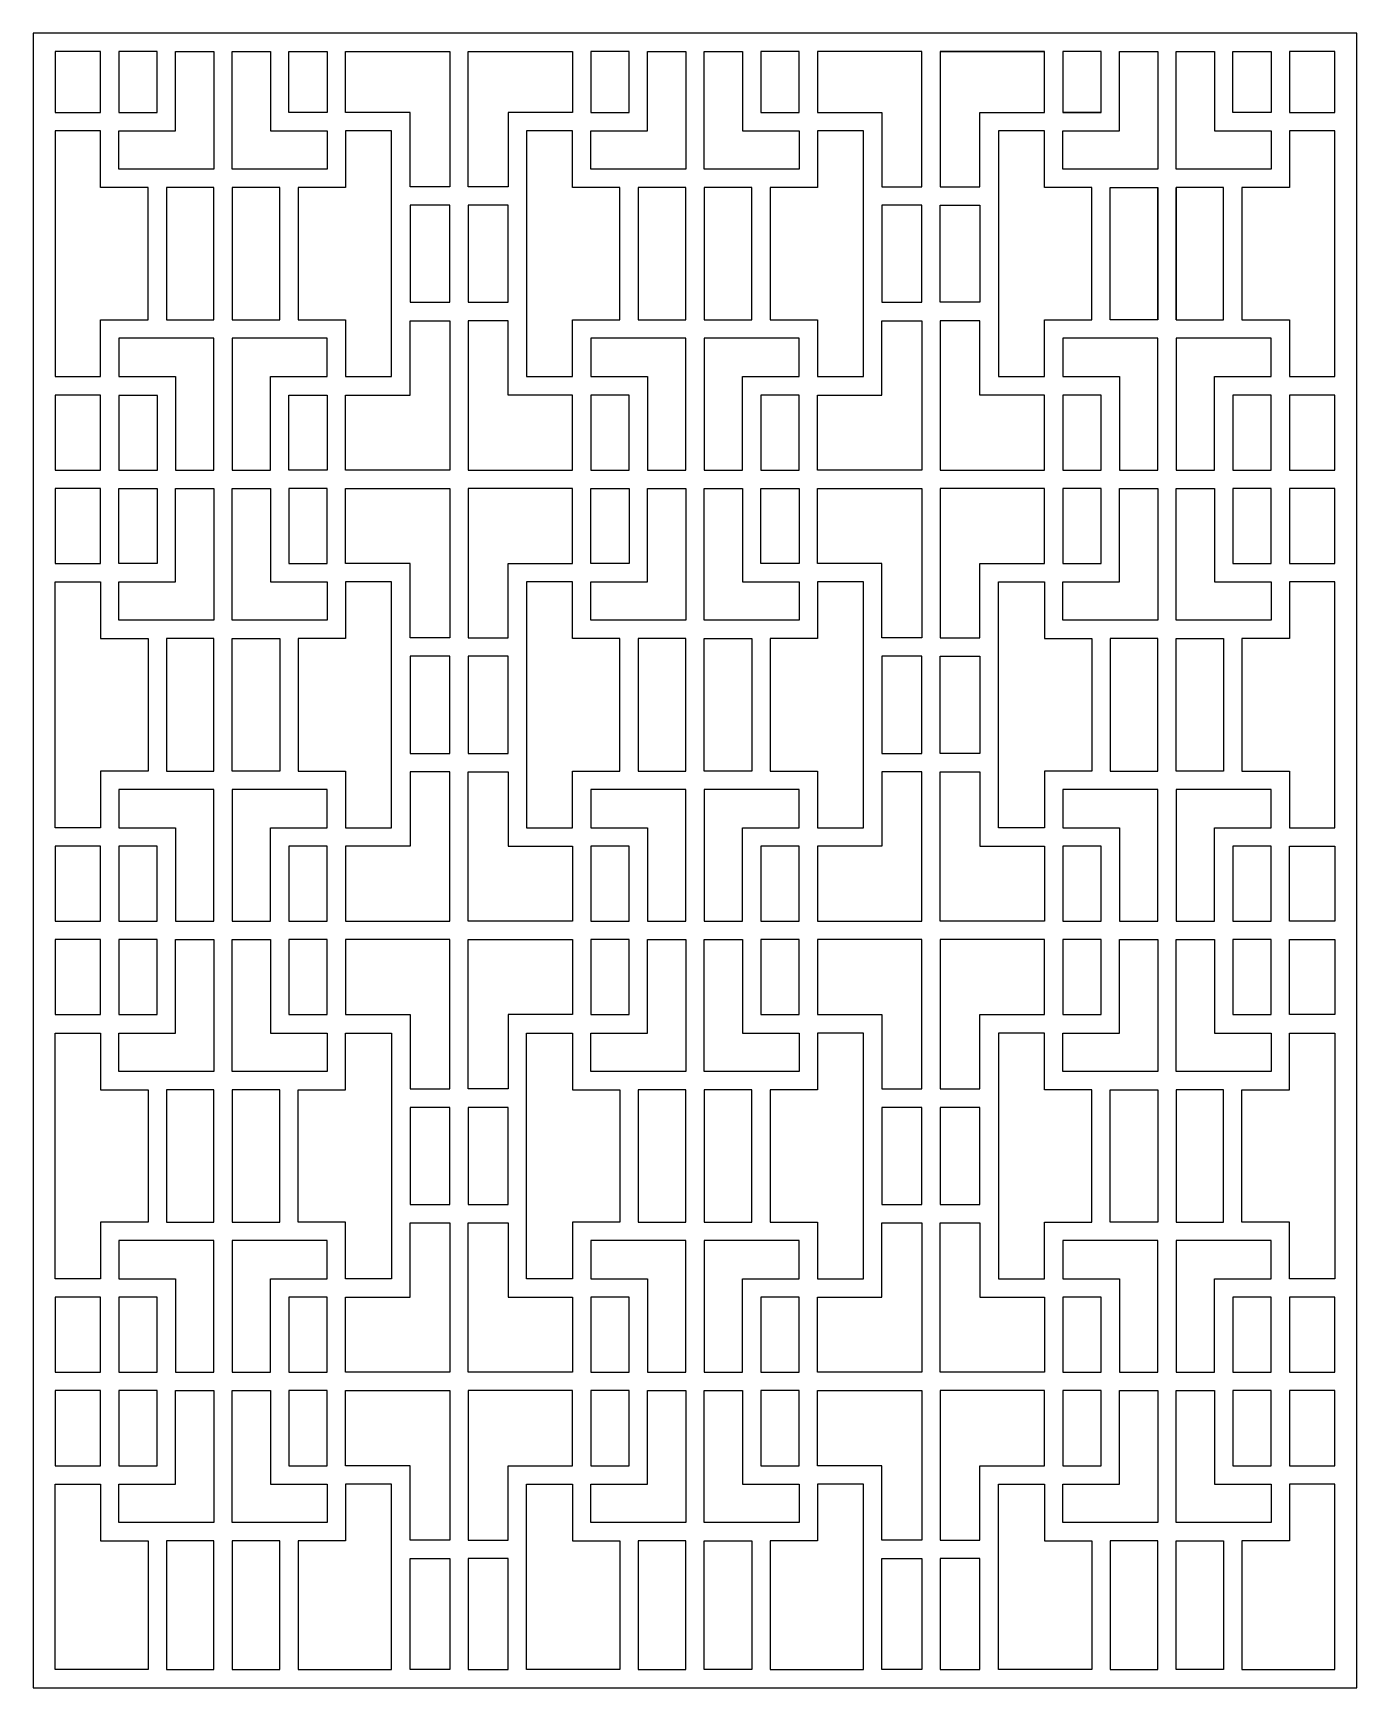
# Model space of a CAD drawing. Header units: centimetres. Extents: x 1.5 to 8.82, y -0.15 to 9.
import ezdxf

# ---------------------------------------------------------------- set-up
doc = ezdxf.new("R2010")
doc.units = ezdxf.units.CM
doc.header["$MEASUREMENT"] = 0
doc.layers.add('layer 1', color=7, linetype='Continuous')

msp = doc.modelspace()

# ---------------------------------------------------------------- linework, layer by layer
at = {"layer": 'layer 1', "color": 250}
msp.add_open_spline([(1.50051, -0.15265), (1.50051, -0.15265), (1.50051, -0.15265), (1.50051, -0.15265), (1.50051, -0.15265), (1.50051, -0.15265), (1.50051, 9.00077), (1.50051, 9.00077), (1.50051, 9.00077), (1.50051, 9.00077), (8.82324, 9.00077), (8.82324, 9.00077), (8.82324, 9.00077), (8.82324, 9.00077), (8.82324, -0.15265), (8.82324, -0.15265), (8.82324, -0.15265), (8.82324, -0.15265), (1.50051, -0.15265), (1.50051, -0.15265), (1.50051, -0.15265), (1.50051, -0.15265), (1.50051, -0.15265), (1.50051, -0.15265)], degree=3, knots=[0, 0, 0, 0, 0.1428571, 0.1428571, 0.1428571, 0.1428571, 0.2857143, 0.2857143, 0.2857143, 0.2857143, 0.4285714, 0.4285714, 0.4285714, 0.4285714, 0.5714286, 0.5714286, 0.5714286, 0.5714286, 0.7142857, 0.7142857, 0.7142857, 0.7142857, 1, 1, 1, 1], dxfattribs=at)
at = {"layer": 'layer 1', "color": 7}
for points, knots in [([(1.6225, 8.89906), (1.6225, 8.89906), (1.87342, 8.89906), (1.87342, 8.89906), (1.87342, 8.89906), (1.87342, 8.89906), (1.87342, 8.56174), (1.87342, 8.56174), (1.87342, 8.56174), (1.87342, 8.56174), (1.6225, 8.56174), (1.6225, 8.56174), (1.6225, 8.56174), (1.6225, 8.56174), (1.6225, 8.89906), (1.6225, 8.89906), (1.6225, 8.89906), (1.6225, 8.89906), (1.6225, 8.89906), (1.6225, 8.89906)], [0, 0, 0, 0, 0.1666667, 0.1666667, 0.1666667, 0.1666667, 0.3333333, 0.3333333, 0.3333333, 0.3333333, 0.5, 0.5, 0.5, 0.5, 0.6666667, 0.6666667, 0.6666667, 0.6666667, 1, 1, 1, 1]), ([(2.18701, 8.56174), (2.18701, 8.56174), (1.97513, 8.56174), (1.97513, 8.56174), (1.97513, 8.56174), (1.97513, 8.56174), (1.97513, 8.89906), (1.97513, 8.89906), (1.97513, 8.89906), (1.97513, 8.89906), (2.18701, 8.89906), (2.18701, 8.89906), (2.18701, 8.89906), (2.18701, 8.89906), (2.18701, 8.56174), (2.18701, 8.56174), (2.18701, 8.56174), (2.18701, 8.56174), (2.18701, 8.56174), (2.18701, 8.56174)], [0, 0, 0, 0, 0.1666667, 0.1666667, 0.1666667, 0.1666667, 0.3333333, 0.3333333, 0.3333333, 0.3333333, 0.5, 0.5, 0.5, 0.5, 0.6666667, 0.6666667, 0.6666667, 0.6666667, 1, 1, 1, 1]), ([(2.28872, 8.46004), (2.28872, 8.46004), (1.97513, 8.46004), (1.97513, 8.46004), (1.97513, 8.46004), (1.97513, 8.46004), (1.97513, 8.24815), (1.97513, 8.24815), (1.97513, 8.24815), (1.97513, 8.24815), (2.5006, 8.24815), (2.5006, 8.24815), (2.5006, 8.24815), (2.5006, 8.24815), (2.5006, 8.89906), (2.5006, 8.89906), (2.5006, 8.89906), (2.5006, 8.89906), (2.28872, 8.89906), (2.28872, 8.89906), (2.28872, 8.89906), (2.28872, 8.89906), (2.28872, 8.46004), (2.28872, 8.46004), (2.28872, 8.46004), (2.28872, 8.46004), (2.28872, 8.46004), (2.28872, 8.46004)], [0, 0, 0, 0, 0.125, 0.125, 0.125, 0.125, 0.25, 0.25, 0.25, 0.25, 0.375, 0.375, 0.375, 0.375, 0.5, 0.5, 0.5, 0.5, 0.625, 0.625, 0.625, 0.625, 0.75, 0.75, 0.75, 0.75, 1, 1, 1, 1]), ([(2.81419, 8.89906), (2.81419, 8.89906), (2.60231, 8.89906), (2.60231, 8.89906), (2.60231, 8.89906), (2.60231, 8.89906), (2.60231, 8.24815), (2.60231, 8.24815), (2.60231, 8.24815), (2.60231, 8.24815), (3.12778, 8.24815), (3.12778, 8.24815), (3.12778, 8.24815), (3.12778, 8.24815), (3.12778, 8.46004), (3.12778, 8.46004), (3.12778, 8.46004), (3.12778, 8.46004), (2.81419, 8.46004), (2.81419, 8.46004), (2.81419, 8.46004), (2.81419, 8.46004), (2.81419, 8.89906), (2.81419, 8.89906)], [0, 0, 0, 0, 0.1428571, 0.1428571, 0.1428571, 0.1428571, 0.2857143, 0.2857143, 0.2857143, 0.2857143, 0.4285714, 0.4285714, 0.4285714, 0.4285714, 0.5714286, 0.5714286, 0.5714286, 0.5714286, 0.7142857, 0.7142857, 0.7142857, 0.7142857, 1, 1, 1, 1]), ([(2.9159, 8.89906), (2.9159, 8.89906), (2.9159, 8.56174), (2.9159, 8.56174), (2.9159, 8.56174), (2.9159, 8.56174), (3.12778, 8.56174), (3.12778, 8.56174), (3.12778, 8.56174), (3.12778, 8.56174), (3.12778, 8.89906), (3.12778, 8.89906), (3.12778, 8.89906), (3.12778, 8.89906), (2.9159, 8.89906), (2.9159, 8.89906), (2.9159, 8.89906), (2.9159, 8.89906), (2.9159, 8.89906), (2.9159, 8.89906)], [0, 0, 0, 0, 0.1666667, 0.1666667, 0.1666667, 0.1666667, 0.3333333, 0.3333333, 0.3333333, 0.3333333, 0.5, 0.5, 0.5, 0.5, 0.6666667, 0.6666667, 0.6666667, 0.6666667, 1, 1, 1, 1]), ([(3.80581, 8.89906), (3.80581, 8.89906), (3.22949, 8.89906), (3.22949, 8.89906), (3.22949, 8.89906), (3.22949, 8.89906), (3.22949, 8.56174), (3.22949, 8.56174), (3.22949, 8.56174), (3.22949, 8.56174), (3.58545, 8.56174), (3.58545, 8.56174), (3.58545, 8.56174), (3.58545, 8.56174), (3.58545, 8.15068), (3.58545, 8.15068), (3.58545, 8.15068), (3.58545, 8.15068), (3.80581, 8.15068), (3.80581, 8.15068), (3.80581, 8.15068), (3.80581, 8.15068), (3.80581, 8.89906), (3.80581, 8.89906)], [0, 0, 0, 0, 0.1428571, 0.1428571, 0.1428571, 0.1428571, 0.2857143, 0.2857143, 0.2857143, 0.2857143, 0.4285714, 0.4285714, 0.4285714, 0.4285714, 0.5714286, 0.5714286, 0.5714286, 0.5714286, 0.7142857, 0.7142857, 0.7142857, 0.7142857, 1, 1, 1, 1]), ([(3.90752, 8.56176), (3.90752, 8.56176), (3.90752, 8.15068), (3.90752, 8.15068), (3.90752, 8.15068), (3.90752, 8.15068), (4.12788, 8.15068), (4.12788, 8.15068), (4.12788, 8.15068), (4.12788, 8.15068), (4.12788, 8.56174), (4.12788, 8.56174), (4.12788, 8.56174), (4.12788, 8.56174), (4.48384, 8.56174), (4.48384, 8.56174), (4.48384, 8.56174), (4.48384, 8.56174), (4.48384, 8.89906), (4.48384, 8.89906), (4.48384, 8.89906), (4.48384, 8.89906), (3.90752, 8.89906), (3.90752, 8.89906), (3.90752, 8.89906), (3.90752, 8.89906), (3.90752, 8.56174), (3.90752, 8.56174), (3.90752, 8.56174), (3.90752, 8.56174), (3.90752, 8.56176), (3.90752, 8.56176), (3.90752, 8.56176), (3.90752, 8.56176), (3.90752, 8.56176), (3.90752, 8.56176)], [0, 0, 0, 0, 0.1, 0.1, 0.1, 0.1, 0.2, 0.2, 0.2, 0.2, 0.3, 0.3, 0.3, 0.3, 0.4, 0.4, 0.4, 0.4, 0.5, 0.5, 0.5, 0.5, 0.6, 0.6, 0.6, 0.6, 0.7, 0.7, 0.7, 0.7, 0.8, 0.8, 0.8, 0.8, 1, 1, 1, 1]), ([(5.11102, 8.89906), (5.11102, 8.89906), (4.89914, 8.89906), (4.89914, 8.89906), (4.89914, 8.89906), (4.89914, 8.89906), (4.89914, 8.46004), (4.89914, 8.46004), (4.89914, 8.46004), (4.89914, 8.46004), (4.58555, 8.46004), (4.58555, 8.46004), (4.58555, 8.46004), (4.58555, 8.46004), (4.58555, 8.24815), (4.58555, 8.24815), (4.58555, 8.24815), (4.58555, 8.24815), (5.11102, 8.24815), (5.11102, 8.24815), (5.11102, 8.24815), (5.11102, 8.24815), (5.11102, 8.89906), (5.11102, 8.89906), (5.11102, 8.89906), (5.11102, 8.89906), (5.11102, 8.89906), (5.11102, 8.89906)], [0, 0, 0, 0, 0.125, 0.125, 0.125, 0.125, 0.25, 0.25, 0.25, 0.25, 0.375, 0.375, 0.375, 0.375, 0.5, 0.5, 0.5, 0.5, 0.625, 0.625, 0.625, 0.625, 0.75, 0.75, 0.75, 0.75, 1, 1, 1, 1]), ([(4.79743, 8.56174), (4.79743, 8.56174), (4.58555, 8.56174), (4.58555, 8.56174), (4.58555, 8.56174), (4.58555, 8.56174), (4.58555, 8.89906), (4.58555, 8.89906), (4.58555, 8.89906), (4.58555, 8.89906), (4.79743, 8.89906), (4.79743, 8.89906), (4.79743, 8.89906), (4.79743, 8.89906), (4.79743, 8.56174), (4.79743, 8.56174), (4.79743, 8.56174), (4.79743, 8.56174), (4.79743, 8.56174), (4.79743, 8.56174)], [0, 0, 0, 0, 0.1666667, 0.1666667, 0.1666667, 0.1666667, 0.3333333, 0.3333333, 0.3333333, 0.3333333, 0.5, 0.5, 0.5, 0.5, 0.6666667, 0.6666667, 0.6666667, 0.6666667, 1, 1, 1, 1]), ([(5.42461, 8.89906), (5.42461, 8.89906), (5.21273, 8.89906), (5.21273, 8.89906), (5.21273, 8.89906), (5.21273, 8.89906), (5.21273, 8.24815), (5.21273, 8.24815), (5.21273, 8.24815), (5.21273, 8.24815), (5.7382, 8.24815), (5.7382, 8.24815), (5.7382, 8.24815), (5.7382, 8.24815), (5.7382, 8.46004), (5.7382, 8.46004), (5.7382, 8.46004), (5.7382, 8.46004), (5.42461, 8.46004), (5.42461, 8.46004), (5.42461, 8.46004), (5.42461, 8.46004), (5.42461, 8.89906), (5.42461, 8.89906), (5.42461, 8.89906), (5.42461, 8.89906), (5.42461, 8.89906), (5.42461, 8.89906)], [0, 0, 0, 0, 0.125, 0.125, 0.125, 0.125, 0.25, 0.25, 0.25, 0.25, 0.375, 0.375, 0.375, 0.375, 0.5, 0.5, 0.5, 0.5, 0.625, 0.625, 0.625, 0.625, 0.75, 0.75, 0.75, 0.75, 1, 1, 1, 1]), ([(5.52632, 8.89906), (5.52632, 8.89906), (5.7382, 8.89906), (5.7382, 8.89906), (5.7382, 8.89906), (5.7382, 8.89906), (5.7382, 8.56174), (5.7382, 8.56174), (5.7382, 8.56174), (5.7382, 8.56174), (5.52632, 8.56174), (5.52632, 8.56174), (5.52632, 8.56174), (5.52632, 8.56174), (5.52632, 8.89906), (5.52632, 8.89906), (5.52632, 8.89906), (5.52632, 8.89906), (5.52632, 8.89906), (5.52632, 8.89906)], [0, 0, 0, 0, 0.1666667, 0.1666667, 0.1666667, 0.1666667, 0.3333333, 0.3333333, 0.3333333, 0.3333333, 0.5, 0.5, 0.5, 0.5, 0.6666667, 0.6666667, 0.6666667, 0.6666667, 1, 1, 1, 1]), ([(5.8399, 8.89906), (5.8399, 8.89906), (6.41623, 8.89906), (6.41623, 8.89906), (6.41623, 8.89906), (6.41623, 8.89906), (6.41623, 8.15068), (6.41623, 8.15068), (6.41623, 8.15068), (6.41623, 8.15068), (6.19587, 8.15068), (6.19587, 8.15068), (6.19587, 8.15068), (6.19587, 8.15068), (6.19587, 8.56174), (6.19587, 8.56174), (6.19587, 8.56174), (6.19587, 8.56174), (5.83991, 8.56174), (5.83991, 8.56174), (5.83991, 8.56174), (5.83991, 8.56174), (5.83991, 8.89906), (5.83991, 8.89906), (5.83991, 8.89906), (5.83991, 8.89906), (5.8399, 8.89906), (5.8399, 8.89906)], [0, 0, 0, 0, 0.125, 0.125, 0.125, 0.125, 0.25, 0.25, 0.25, 0.25, 0.375, 0.375, 0.375, 0.375, 0.5, 0.5, 0.5, 0.5, 0.625, 0.625, 0.625, 0.625, 0.75, 0.75, 0.75, 0.75, 1, 1, 1, 1]), ([(6.51794, 8.56174), (6.51794, 8.56174), (6.51794, 8.89906), (6.51794, 8.89906), (6.51794, 8.89906), (6.51794, 8.89906), (7.09426, 8.89906), (7.09426, 8.89906), (7.09426, 8.89906), (7.09426, 8.89906), (7.09426, 8.56165), (7.09426, 8.56165), (7.09426, 8.56165), (7.09426, 8.56165), (6.7383, 8.56165), (6.7383, 8.56165), (6.7383, 8.56165), (6.7383, 8.56165), (6.7383, 8.15068), (6.7383, 8.15068), (6.7383, 8.15068), (6.7383, 8.15068), (6.51794, 8.15068), (6.51794, 8.15068), (6.51794, 8.15068), (6.51794, 8.15068), (6.51794, 8.56174), (6.51794, 8.56174)], [0, 0, 0, 0, 0.125, 0.125, 0.125, 0.125, 0.25, 0.25, 0.25, 0.25, 0.375, 0.375, 0.375, 0.375, 0.5, 0.5, 0.5, 0.5, 0.625, 0.625, 0.625, 0.625, 0.75, 0.75, 0.75, 0.75, 1, 1, 1, 1]), ([(7.09426, 8.89906), (7.09426, 8.89906), (6.51794, 8.89906), (6.51794, 8.89906), (6.51794, 8.89906), (6.51794, 8.89906), (7.09426, 8.89906), (7.09426, 8.89906), (7.09426, 8.89906), (7.09426, 8.89906), (7.09426, 8.89906), (7.09426, 8.89906)], [0, 0, 0, 0, 0.25, 0.25, 0.25, 0.25, 0.5, 0.5, 0.5, 0.5, 1, 1, 1, 1]), ([(7.19597, 8.89906), (7.19597, 8.89906), (7.40785, 8.89906), (7.40785, 8.89906), (7.40785, 8.89906), (7.40785, 8.89906), (7.40785, 8.56174), (7.40785, 8.56174), (7.40785, 8.56174), (7.40785, 8.56174), (7.19597, 8.56174), (7.19597, 8.56174), (7.19597, 8.56174), (7.19597, 8.56174), (7.19597, 8.89906), (7.19597, 8.89906), (7.19597, 8.89906), (7.19597, 8.89906), (7.19597, 8.89906), (7.19597, 8.89906)], [0, 0, 0, 0, 0.1666667, 0.1666667, 0.1666667, 0.1666667, 0.3333333, 0.3333333, 0.3333333, 0.3333333, 0.5, 0.5, 0.5, 0.5, 0.6666667, 0.6666667, 0.6666667, 0.6666667, 1, 1, 1, 1]), ([(7.72144, 8.89906), (7.72144, 8.89906), (7.50956, 8.89906), (7.50956, 8.89906), (7.50956, 8.89906), (7.50956, 8.89906), (7.50956, 8.46004), (7.50956, 8.46004), (7.50956, 8.46004), (7.50956, 8.46004), (7.19597, 8.46004), (7.19597, 8.46004), (7.19597, 8.46004), (7.19597, 8.46004), (7.19597, 8.24815), (7.19597, 8.24815), (7.19597, 8.24815), (7.19597, 8.24815), (7.72144, 8.24815), (7.72144, 8.24815), (7.72144, 8.24815), (7.72144, 8.24815), (7.72144, 8.89906), (7.72144, 8.89906)], [0, 0, 0, 0, 0.1428571, 0.1428571, 0.1428571, 0.1428571, 0.2857143, 0.2857143, 0.2857143, 0.2857143, 0.4285714, 0.4285714, 0.4285714, 0.4285714, 0.5714286, 0.5714286, 0.5714286, 0.5714286, 0.7142857, 0.7142857, 0.7142857, 0.7142857, 1, 1, 1, 1]), ([(7.82315, 8.89906), (7.82315, 8.89906), (7.82315, 8.24815), (7.82315, 8.24815), (7.82315, 8.24815), (7.82315, 8.24815), (8.34862, 8.24815), (8.34862, 8.24815), (8.34862, 8.24815), (8.34862, 8.24815), (8.34862, 8.46004), (8.34862, 8.46004), (8.34862, 8.46004), (8.34862, 8.46004), (8.03503, 8.46004), (8.03503, 8.46004), (8.03503, 8.46004), (8.03503, 8.46004), (8.03503, 8.89906), (8.03503, 8.89906), (8.03503, 8.89906), (8.03503, 8.89906), (7.82315, 8.89906), (7.82315, 8.89906), (7.82315, 8.89906), (7.82315, 8.89906), (7.82315, 8.89906), (7.82315, 8.89906)], [0, 0, 0, 0, 0.125, 0.125, 0.125, 0.125, 0.25, 0.25, 0.25, 0.25, 0.375, 0.375, 0.375, 0.375, 0.5, 0.5, 0.5, 0.5, 0.625, 0.625, 0.625, 0.625, 0.75, 0.75, 0.75, 0.75, 1, 1, 1, 1]), ([(8.13674, 8.89906), (8.13674, 8.89906), (8.13674, 8.56174), (8.13674, 8.56174), (8.13674, 8.56174), (8.13674, 8.56174), (8.34862, 8.56174), (8.34862, 8.56174), (8.34862, 8.56174), (8.34862, 8.56174), (8.34862, 8.89906), (8.34862, 8.89906), (8.34862, 8.89906), (8.34862, 8.89906), (8.13674, 8.89906), (8.13674, 8.89906)], [0, 0, 0, 0, 0.2, 0.2, 0.2, 0.2, 0.4, 0.4, 0.4, 0.4, 0.6, 0.6, 0.6, 0.6, 1, 1, 1, 1]), ([(8.7012, 8.89906), (8.7012, 8.89906), (8.7012, 8.56174), (8.7012, 8.56174), (8.7012, 8.56174), (8.7012, 8.56174), (8.45032, 8.56174), (8.45032, 8.56174), (8.45032, 8.56174), (8.45032, 8.56174), (8.45032, 8.89906), (8.45032, 8.89906), (8.45032, 8.89906), (8.45032, 8.89906), (8.7012, 8.89906), (8.7012, 8.89906)], [0, 0, 0, 0, 0.2, 0.2, 0.2, 0.2, 0.4, 0.4, 0.4, 0.4, 0.6, 0.6, 0.6, 0.6, 1, 1, 1, 1]), ([(7.19597, 8.56174), (7.19597, 8.56174), (7.40785, 8.56174), (7.40785, 8.56174), (7.40785, 8.56174), (7.40785, 8.56174), (7.19597, 8.56174), (7.19597, 8.56174), (7.19597, 8.56174), (7.19597, 8.56174), (7.19597, 8.56174), (7.19597, 8.56174)], [0, 0, 0, 0, 0.25, 0.25, 0.25, 0.25, 0.5, 0.5, 0.5, 0.5, 1, 1, 1, 1]), ([(1.62255, 7.10058), (1.62255, 7.10058), (1.62255, 8.46004), (1.62255, 8.46004), (1.62255, 8.46004), (1.62255, 8.46004), (1.87342, 8.46004), (1.87342, 8.46004), (1.87342, 8.46004), (1.87342, 8.46004), (1.87342, 8.14645), (1.87342, 8.14645), (1.87342, 8.14645), (1.87342, 8.14645), (2.13616, 8.14645), (2.13616, 8.14645), (2.13616, 8.14645), (2.13616, 8.14645), (2.13616, 7.63792), (2.13616, 7.63792), (2.13616, 7.63792), (2.13616, 7.63792), (2.13616, 7.41417), (2.13616, 7.41417), (2.13616, 7.41417), (2.13616, 7.41417), (1.87342, 7.41417), (1.87342, 7.41417), (1.87342, 7.41417), (1.87342, 7.41417), (1.87342, 7.10058), (1.87342, 7.10058), (1.87342, 7.10058), (1.87342, 7.10058), (1.62255, 7.10058), (1.62255, 7.10058), (1.62255, 7.10058), (1.62255, 7.10058), (1.62255, 7.10058), (1.62255, 7.10058)], [0, 0, 0, 0, 0.0909091, 0.0909091, 0.0909091, 0.0909091, 0.1818182, 0.1818182, 0.1818182, 0.1818182, 0.2727273, 0.2727273, 0.2727273, 0.2727273, 0.3636364, 0.3636364, 0.3636364, 0.3636364, 0.4545455, 0.4545455, 0.4545455, 0.4545455, 0.5454545, 0.5454545, 0.5454545, 0.5454545, 0.6363636, 0.6363636, 0.6363636, 0.6363636, 0.7272727, 0.7272727, 0.7272727, 0.7272727, 0.8181818, 0.8181818, 0.8181818, 0.8181818, 1, 1, 1, 1]), ([(3.48375, 7.63792), (3.48375, 7.63792), (3.48375, 7.10058), (3.48375, 7.10058), (3.48375, 7.10058), (3.48375, 7.10058), (3.22949, 7.10058), (3.22949, 7.10058), (3.22949, 7.10058), (3.22949, 7.10058), (3.22949, 7.41417), (3.22949, 7.41417), (3.22949, 7.41417), (3.22949, 7.41417), (2.96675, 7.41417), (2.96675, 7.41417), (2.96675, 7.41417), (2.96675, 7.41417), (2.96675, 7.78031), (2.96675, 7.78031), (2.96675, 7.78031), (2.96675, 7.78031), (2.96675, 8.14645), (2.96675, 8.14645), (2.96675, 8.14645), (2.96675, 8.14645), (3.22949, 8.14645), (3.22949, 8.14645), (3.22949, 8.14645), (3.22949, 8.14645), (3.22949, 8.46004), (3.22949, 8.46004), (3.22949, 8.46004), (3.22949, 8.46004), (3.48375, 8.46004), (3.48375, 8.46004), (3.48375, 8.46004), (3.48375, 8.46004), (3.48375, 7.63792), (3.48375, 7.63792), (3.48375, 7.63792), (3.48375, 7.63792), (3.48375, 7.63792), (3.48375, 7.63792)], [0, 0, 0, 0, 0.0833333, 0.0833333, 0.0833333, 0.0833333, 0.1666667, 0.1666667, 0.1666667, 0.1666667, 0.25, 0.25, 0.25, 0.25, 0.3333333, 0.3333333, 0.3333333, 0.3333333, 0.4166667, 0.4166667, 0.4166667, 0.4166667, 0.5, 0.5, 0.5, 0.5, 0.5833333, 0.5833333, 0.5833333, 0.5833333, 0.6666667, 0.6666667, 0.6666667, 0.6666667, 0.75, 0.75, 0.75, 0.75, 0.8333333, 0.8333333, 0.8333333, 0.8333333, 1, 1, 1, 1]), ([(4.48384, 8.14625), (4.48384, 8.14625), (4.74658, 8.14625), (4.74658, 8.14625), (4.74658, 8.14625), (4.74658, 8.14625), (4.74658, 7.41417), (4.74658, 7.41417), (4.74658, 7.41417), (4.74658, 7.41417), (4.48384, 7.41417), (4.48384, 7.41417), (4.48384, 7.41417), (4.48384, 7.41417), (4.48384, 7.10058), (4.48384, 7.10058), (4.48384, 7.10058), (4.48384, 7.10058), (4.22958, 7.10058), (4.22958, 7.10058), (4.22958, 7.10058), (4.22958, 7.10058), (4.22958, 8.46004), (4.22958, 8.46004), (4.22958, 8.46004), (4.22958, 8.46004), (4.48384, 8.46004), (4.48384, 8.46004), (4.48384, 8.46004), (4.48384, 8.46004), (4.48384, 8.14625), (4.48384, 8.14625), (4.48384, 8.14625), (4.48384, 8.14625), (4.48384, 8.14625), (4.48384, 8.14625)], [0, 0, 0, 0, 0.1, 0.1, 0.1, 0.1, 0.2, 0.2, 0.2, 0.2, 0.3, 0.3, 0.3, 0.3, 0.4, 0.4, 0.4, 0.4, 0.5, 0.5, 0.5, 0.5, 0.6, 0.6, 0.6, 0.6, 0.7, 0.7, 0.7, 0.7, 0.8, 0.8, 0.8, 0.8, 1, 1, 1, 1]), ([(5.8399, 8.46004), (5.8399, 8.46004), (6.09417, 8.46004), (6.09417, 8.46004), (6.09417, 8.46004), (6.09417, 8.46004), (6.09417, 7.10058), (6.09417, 7.10058), (6.09417, 7.10058), (6.09417, 7.10058), (5.83991, 7.10058), (5.83991, 7.10058), (5.83991, 7.10058), (5.83991, 7.10058), (5.83991, 7.41417), (5.83991, 7.41417), (5.83991, 7.41417), (5.83991, 7.41417), (5.57717, 7.41417), (5.57717, 7.41417), (5.57717, 7.41417), (5.57717, 7.41417), (5.57717, 8.14645), (5.57717, 8.14645), (5.57717, 8.14645), (5.57717, 8.14645), (5.83991, 8.14645), (5.83991, 8.14645), (5.83991, 8.14645), (5.83991, 8.14645), (5.83991, 8.46004), (5.83991, 8.46004), (5.83991, 8.46004), (5.83991, 8.46004), (5.8399, 8.46004), (5.8399, 8.46004)], [0, 0, 0, 0, 0.1, 0.1, 0.1, 0.1, 0.2, 0.2, 0.2, 0.2, 0.3, 0.3, 0.3, 0.3, 0.4, 0.4, 0.4, 0.4, 0.5, 0.5, 0.5, 0.5, 0.6, 0.6, 0.6, 0.6, 0.7, 0.7, 0.7, 0.7, 0.8, 0.8, 0.8, 0.8, 1, 1, 1, 1]), ([(6.84, 8.46004), (6.84, 8.46004), (7.09426, 8.46004), (7.09426, 8.46004), (7.09426, 8.46004), (7.09426, 8.46004), (7.09426, 8.14645), (7.09426, 8.14645), (7.09426, 8.14645), (7.09426, 8.14645), (7.357, 8.14645), (7.357, 8.14645), (7.357, 8.14645), (7.357, 8.14645), (7.357, 7.41417), (7.357, 7.41417), (7.357, 7.41417), (7.357, 7.41417), (7.09426, 7.41417), (7.09426, 7.41417), (7.09426, 7.41417), (7.09426, 7.41417), (7.09426, 7.10058), (7.09426, 7.10058), (7.09426, 7.10058), (7.09426, 7.10058), (6.84, 7.10058), (6.84, 7.10058), (6.84, 7.10058), (6.84, 7.10058), (6.84, 8.46004), (6.84, 8.46004), (6.84, 8.46004), (6.84, 8.46004), (6.84, 8.46004), (6.84, 8.46004)], [0, 0, 0, 0, 0.1, 0.1, 0.1, 0.1, 0.2, 0.2, 0.2, 0.2, 0.3, 0.3, 0.3, 0.3, 0.4, 0.4, 0.4, 0.4, 0.5, 0.5, 0.5, 0.5, 0.6, 0.6, 0.6, 0.6, 0.7, 0.7, 0.7, 0.7, 0.8, 0.8, 0.8, 0.8, 1, 1, 1, 1]), ([(8.18759, 7.9227), (8.18759, 7.9227), (8.18759, 8.14645), (8.18759, 8.14645), (8.18759, 8.14645), (8.18759, 8.14645), (8.45032, 8.14645), (8.45032, 8.14645), (8.45032, 8.14645), (8.45032, 8.14645), (8.45032, 8.46004), (8.45032, 8.46004), (8.45032, 8.46004), (8.45032, 8.46004), (8.7012, 8.46004), (8.7012, 8.46004), (8.7012, 8.46004), (8.7012, 8.46004), (8.7012, 7.10058), (8.7012, 7.10058), (8.7012, 7.10058), (8.7012, 7.10058), (8.45032, 7.10058), (8.45032, 7.10058), (8.45032, 7.10058), (8.45032, 7.10058), (8.45032, 7.41417), (8.45032, 7.41417), (8.45032, 7.41417), (8.45032, 7.41417), (8.18759, 7.41417), (8.18759, 7.41417), (8.18759, 7.41417), (8.18759, 7.41417), (8.18759, 7.9227), (8.18759, 7.9227), (8.18759, 7.9227), (8.18759, 7.9227), (8.18759, 7.9227), (8.18759, 7.9227)], [0, 0, 0, 0, 0.0909091, 0.0909091, 0.0909091, 0.0909091, 0.1818182, 0.1818182, 0.1818182, 0.1818182, 0.2727273, 0.2727273, 0.2727273, 0.2727273, 0.3636364, 0.3636364, 0.3636364, 0.3636364, 0.4545455, 0.4545455, 0.4545455, 0.4545455, 0.5454545, 0.5454545, 0.5454545, 0.5454545, 0.6363636, 0.6363636, 0.6363636, 0.6363636, 0.7272727, 0.7272727, 0.7272727, 0.7272727, 0.8181818, 0.8181818, 0.8181818, 0.8181818, 1, 1, 1, 1]), ([(2.23787, 8.14645), (2.23787, 8.14645), (2.5006, 8.14645), (2.5006, 8.14645), (2.5006, 8.14645), (2.5006, 8.14645), (2.5006, 7.41417), (2.5006, 7.41417), (2.5006, 7.41417), (2.5006, 7.41417), (2.23787, 7.41417), (2.23787, 7.41417), (2.23787, 7.41417), (2.23787, 7.41417), (2.23787, 8.14645), (2.23787, 8.14645), (2.23787, 8.14645), (2.23787, 8.14645), (2.23787, 8.14645), (2.23787, 8.14645)], [0, 0, 0, 0, 0.1666667, 0.1666667, 0.1666667, 0.1666667, 0.3333333, 0.3333333, 0.3333333, 0.3333333, 0.5, 0.5, 0.5, 0.5, 0.6666667, 0.6666667, 0.6666667, 0.6666667, 1, 1, 1, 1]), ([(2.60231, 8.14645), (2.60231, 8.14645), (2.86504, 8.14645), (2.86504, 8.14645), (2.86504, 8.14645), (2.86504, 8.14645), (2.86504, 7.41417), (2.86504, 7.41417), (2.86504, 7.41417), (2.86504, 7.41417), (2.60231, 7.41417), (2.60231, 7.41417), (2.60231, 7.41417), (2.60231, 7.41417), (2.60231, 8.14645), (2.60231, 8.14645), (2.60231, 8.14645), (2.60231, 8.14645), (2.60231, 8.14645), (2.60231, 8.14645)], [0, 0, 0, 0, 0.1666667, 0.1666667, 0.1666667, 0.1666667, 0.3333333, 0.3333333, 0.3333333, 0.3333333, 0.5, 0.5, 0.5, 0.5, 0.6666667, 0.6666667, 0.6666667, 0.6666667, 1, 1, 1, 1]), ([(4.84829, 8.14645), (4.84829, 8.14645), (5.11102, 8.14645), (5.11102, 8.14645), (5.11102, 8.14645), (5.11102, 8.14645), (5.11102, 7.41417), (5.11102, 7.41417), (5.11102, 7.41417), (5.11102, 7.41417), (4.84829, 7.41417), (4.84829, 7.41417), (4.84829, 7.41417), (4.84829, 7.41417), (4.84829, 8.14645), (4.84829, 8.14645), (4.84829, 8.14645), (4.84829, 8.14645), (4.84829, 8.14645), (4.84829, 8.14645)], [0, 0, 0, 0, 0.1666667, 0.1666667, 0.1666667, 0.1666667, 0.3333333, 0.3333333, 0.3333333, 0.3333333, 0.5, 0.5, 0.5, 0.5, 0.6666667, 0.6666667, 0.6666667, 0.6666667, 1, 1, 1, 1]), ([(5.47546, 7.41417), (5.47546, 7.41417), (5.21273, 7.41417), (5.21273, 7.41417), (5.21273, 7.41417), (5.21273, 7.41417), (5.21273, 8.14645), (5.21273, 8.14645), (5.21273, 8.14645), (5.21273, 8.14645), (5.47546, 8.14645), (5.47546, 8.14645), (5.47546, 8.14645), (5.47546, 8.14645), (5.47546, 7.41417), (5.47546, 7.41417), (5.47546, 7.41417), (5.47546, 7.41417), (5.47546, 7.41417), (5.47546, 7.41417)], [0, 0, 0, 0, 0.1666667, 0.1666667, 0.1666667, 0.1666667, 0.3333333, 0.3333333, 0.3333333, 0.3333333, 0.5, 0.5, 0.5, 0.5, 0.6666667, 0.6666667, 0.6666667, 0.6666667, 1, 1, 1, 1]), ([(7.72144, 8.14645), (7.72144, 8.14645), (7.72144, 7.41417), (7.72144, 7.41417), (7.72144, 7.41417), (7.72144, 7.41417), (7.72144, 8.14645), (7.72144, 8.14645), (7.72144, 8.14645), (7.72144, 8.14645), (7.4587, 8.14645), (7.4587, 8.14645), (7.4587, 8.14645), (7.4587, 8.14645), (7.4587, 7.41417), (7.4587, 7.41417), (7.4587, 7.41417), (7.4587, 7.41417), (7.72144, 7.41417), (7.72144, 7.41417), (7.72144, 7.41417), (7.72144, 7.41417), (7.72144, 8.14645), (7.72144, 8.14645), (7.72144, 8.14645), (7.72144, 8.14645), (7.72144, 8.14645), (7.72144, 8.14645)], [0, 0, 0, 0, 0.125, 0.125, 0.125, 0.125, 0.25, 0.25, 0.25, 0.25, 0.375, 0.375, 0.375, 0.375, 0.5, 0.5, 0.5, 0.5, 0.625, 0.625, 0.625, 0.625, 0.75, 0.75, 0.75, 0.75, 1, 1, 1, 1]), ([(8.08588, 7.63792), (8.08588, 7.63792), (8.08588, 7.41417), (8.08588, 7.41417), (8.08588, 7.41417), (8.08588, 7.41417), (7.82315, 7.41417), (7.82315, 7.41417), (7.82315, 7.41417), (7.82315, 7.41417), (7.82315, 7.9227), (7.82315, 7.9227), (7.82315, 7.9227), (7.82315, 7.9227), (7.82315, 8.14645), (7.82315, 8.14645), (7.82315, 8.14645), (7.82315, 8.14645), (7.82315, 7.41417), (7.82315, 7.41417), (7.82315, 7.41417), (7.82315, 7.41417), (7.82315, 8.14645), (7.82315, 8.14645), (7.82315, 8.14645), (7.82315, 8.14645), (8.08588, 8.14645), (8.08588, 8.14645), (8.08588, 8.14645), (8.08588, 8.14645), (8.08588, 7.63792), (8.08588, 7.63792), (8.08588, 7.63792), (8.08588, 7.63792), (8.08588, 7.63792), (8.08588, 7.63792)], [0, 0, 0, 0, 0.1, 0.1, 0.1, 0.1, 0.2, 0.2, 0.2, 0.2, 0.3, 0.3, 0.3, 0.3, 0.4, 0.4, 0.4, 0.4, 0.5, 0.5, 0.5, 0.5, 0.6, 0.6, 0.6, 0.6, 0.7, 0.7, 0.7, 0.7, 0.8, 0.8, 0.8, 0.8, 1, 1, 1, 1]), ([(3.58545, 8.04898), (3.58545, 8.04898), (3.80581, 8.04898), (3.80581, 8.04898), (3.80581, 8.04898), (3.80581, 8.04898), (3.80581, 7.51164), (3.80581, 7.51164), (3.80581, 7.51164), (3.80581, 7.51164), (3.58545, 7.51164), (3.58545, 7.51164), (3.58545, 7.51164), (3.58545, 7.51164), (3.58545, 8.04898), (3.58545, 8.04898)], [0, 0, 0, 0, 0.2, 0.2, 0.2, 0.2, 0.4, 0.4, 0.4, 0.4, 0.6, 0.6, 0.6, 0.6, 1, 1, 1, 1]), ([(3.90752, 8.04898), (3.90752, 8.04898), (4.12788, 8.04898), (4.12788, 8.04898), (4.12788, 8.04898), (4.12788, 8.04898), (4.12788, 7.51164), (4.12788, 7.51164), (4.12788, 7.51164), (4.12788, 7.51164), (3.90752, 7.51164), (3.90752, 7.51164), (3.90752, 7.51164), (3.90752, 7.51164), (3.90752, 8.04898), (3.90752, 8.04898), (3.90752, 8.04898), (3.90752, 8.04898), (3.90752, 8.04898), (3.90752, 8.04898)], [0, 0, 0, 0, 0.1666667, 0.1666667, 0.1666667, 0.1666667, 0.3333333, 0.3333333, 0.3333333, 0.3333333, 0.5, 0.5, 0.5, 0.5, 0.6666667, 0.6666667, 0.6666667, 0.6666667, 1, 1, 1, 1]), ([(6.19587, 8.04898), (6.19587, 8.04898), (6.41623, 8.04898), (6.41623, 8.04898), (6.41623, 8.04898), (6.41623, 8.04898), (6.41623, 7.51164), (6.41623, 7.51164), (6.41623, 7.51164), (6.41623, 7.51164), (6.19587, 7.51164), (6.19587, 7.51164), (6.19587, 7.51164), (6.19587, 7.51164), (6.19587, 8.04898), (6.19587, 8.04898), (6.19587, 8.04898), (6.19587, 8.04898), (6.19587, 8.04898), (6.19587, 8.04898)], [0, 0, 0, 0, 0.1666667, 0.1666667, 0.1666667, 0.1666667, 0.3333333, 0.3333333, 0.3333333, 0.3333333, 0.5, 0.5, 0.5, 0.5, 0.6666667, 0.6666667, 0.6666667, 0.6666667, 1, 1, 1, 1]), ([(6.51794, 8.04898), (6.51794, 8.04898), (6.51794, 7.51164), (6.51794, 7.51164), (6.51794, 7.51164), (6.51794, 7.51164), (6.7383, 7.51164), (6.7383, 7.51164), (6.7383, 7.51164), (6.7383, 7.51164), (6.7383, 8.04898), (6.7383, 8.04898), (6.7383, 8.04898), (6.7383, 8.04898), (6.51794, 8.04898), (6.51794, 8.04898)], [0, 0, 0, 0, 0.2, 0.2, 0.2, 0.2, 0.4, 0.4, 0.4, 0.4, 0.6, 0.6, 0.6, 0.6, 1, 1, 1, 1]), ([(3.80581, 7.40993), (3.80581, 7.40993), (3.58545, 7.40994), (3.58545, 7.40994), (3.58545, 7.40994), (3.58545, 7.40994), (3.58545, 6.99888), (3.58545, 6.99888), (3.58545, 6.99888), (3.58545, 6.99888), (3.22949, 6.99888), (3.22949, 6.99888), (3.22949, 6.99888), (3.22949, 6.99888), (3.22949, 6.58359), (3.22949, 6.58359), (3.22949, 6.58359), (3.22949, 6.58359), (3.80581, 6.58359), (3.80581, 6.58359), (3.80581, 6.58359), (3.80581, 6.58359), (3.80581, 7.40994), (3.80581, 7.40994), (3.80581, 7.40994), (3.80581, 7.40994), (3.80581, 7.40993), (3.80581, 7.40993)], [0, 0, 0, 0, 0.125, 0.125, 0.125, 0.125, 0.25, 0.25, 0.25, 0.25, 0.375, 0.375, 0.375, 0.375, 0.5, 0.5, 0.5, 0.5, 0.625, 0.625, 0.625, 0.625, 0.75, 0.75, 0.75, 0.75, 1, 1, 1, 1]), ([(3.90752, 7.40993), (3.90752, 7.40993), (4.12788, 7.40993), (4.12788, 7.40993), (4.12788, 7.40993), (4.12788, 7.40993), (4.12788, 6.99888), (4.12788, 6.99888), (4.12788, 6.99888), (4.12788, 6.99888), (4.48384, 6.99888), (4.48384, 6.99888), (4.48384, 6.99888), (4.48384, 6.99888), (4.48384, 6.58359), (4.48384, 6.58359), (4.48384, 6.58359), (4.48384, 6.58359), (3.90752, 6.58359), (3.90752, 6.58359), (3.90752, 6.58359), (3.90752, 6.58359), (3.90752, 7.40993), (3.90752, 7.40993), (3.90752, 7.40993), (3.90752, 7.40993), (3.90752, 7.40993), (3.90752, 7.40993)], [0, 0, 0, 0, 0.125, 0.125, 0.125, 0.125, 0.25, 0.25, 0.25, 0.25, 0.375, 0.375, 0.375, 0.375, 0.5, 0.5, 0.5, 0.5, 0.625, 0.625, 0.625, 0.625, 0.75, 0.75, 0.75, 0.75, 1, 1, 1, 1]), ([(6.41623, 7.40993), (6.41623, 7.40993), (6.19587, 7.40994), (6.19587, 7.40994), (6.19587, 7.40994), (6.19587, 7.40994), (6.19587, 6.99888), (6.19587, 6.99888), (6.19587, 6.99888), (6.19587, 6.99888), (5.83991, 6.99888), (5.83991, 6.99888), (5.83991, 6.99888), (5.83991, 6.99888), (5.83991, 6.58359), (5.83991, 6.58359), (5.83991, 6.58359), (5.83991, 6.58359), (6.41623, 6.58359), (6.41623, 6.58359), (6.41623, 6.58359), (6.41623, 6.58359), (6.41623, 7.40994), (6.41623, 7.40994), (6.41623, 7.40994), (6.41623, 7.40994), (6.41623, 7.40993), (6.41623, 7.40993)], [0, 0, 0, 0, 0.125, 0.125, 0.125, 0.125, 0.25, 0.25, 0.25, 0.25, 0.375, 0.375, 0.375, 0.375, 0.5, 0.5, 0.5, 0.5, 0.625, 0.625, 0.625, 0.625, 0.75, 0.75, 0.75, 0.75, 1, 1, 1, 1]), ([(6.51794, 7.40993), (6.51794, 7.40993), (6.7383, 7.40994), (6.7383, 7.40994), (6.7383, 7.40994), (6.7383, 7.40994), (6.7383, 6.99888), (6.7383, 6.99888), (6.7383, 6.99888), (6.7383, 6.99888), (7.09426, 6.99888), (7.09426, 6.99888), (7.09426, 6.99888), (7.09426, 6.99888), (7.09426, 6.58359), (7.09426, 6.58359), (7.09426, 6.58359), (7.09426, 6.58359), (6.51794, 6.58359), (6.51794, 6.58359), (6.51794, 6.58359), (6.51794, 6.58359), (6.51794, 7.40994), (6.51794, 7.40994), (6.51794, 7.40994), (6.51794, 7.40994), (6.51794, 7.40993), (6.51794, 7.40993)], [0, 0, 0, 0, 0.125, 0.125, 0.125, 0.125, 0.25, 0.25, 0.25, 0.25, 0.375, 0.375, 0.375, 0.375, 0.5, 0.5, 0.5, 0.5, 0.625, 0.625, 0.625, 0.625, 0.75, 0.75, 0.75, 0.75, 1, 1, 1, 1]), ([(2.28872, 7.10058), (2.28872, 7.10058), (1.97513, 7.10058), (1.97513, 7.10058), (1.97513, 7.10058), (1.97513, 7.10058), (1.97513, 7.31247), (1.97513, 7.31247), (1.97513, 7.31247), (1.97513, 7.31247), (2.5006, 7.31247), (2.5006, 7.31247), (2.5006, 7.31247), (2.5006, 7.31247), (2.5006, 6.58359), (2.5006, 6.58359), (2.5006, 6.58359), (2.5006, 6.58359), (2.28872, 6.58359), (2.28872, 6.58359), (2.28872, 6.58359), (2.28872, 6.58359), (2.28872, 7.10058), (2.28872, 7.10058), (2.28872, 7.10058), (2.28872, 7.10058), (2.28872, 7.10058), (2.28872, 7.10058)], [0, 0, 0, 0, 0.125, 0.125, 0.125, 0.125, 0.25, 0.25, 0.25, 0.25, 0.375, 0.375, 0.375, 0.375, 0.5, 0.5, 0.5, 0.5, 0.625, 0.625, 0.625, 0.625, 0.75, 0.75, 0.75, 0.75, 1, 1, 1, 1]), ([(3.12778, 7.10058), (3.12778, 7.10058), (2.81419, 7.10058), (2.81419, 7.10058), (2.81419, 7.10058), (2.81419, 7.10058), (2.81419, 6.58359), (2.81419, 6.58359), (2.81419, 6.58359), (2.81419, 6.58359), (2.60231, 6.58359), (2.60231, 6.58359), (2.60231, 6.58359), (2.60231, 6.58359), (2.60231, 7.31247), (2.60231, 7.31247), (2.60231, 7.31247), (2.60231, 7.31247), (3.12778, 7.31247), (3.12778, 7.31247), (3.12778, 7.31247), (3.12778, 7.31247), (3.12778, 7.10058), (3.12778, 7.10058), (3.12778, 7.10058), (3.12778, 7.10058), (3.12778, 7.10058), (3.12778, 7.10058)], [0, 0, 0, 0, 0.125, 0.125, 0.125, 0.125, 0.25, 0.25, 0.25, 0.25, 0.375, 0.375, 0.375, 0.375, 0.5, 0.5, 0.5, 0.5, 0.625, 0.625, 0.625, 0.625, 0.75, 0.75, 0.75, 0.75, 1, 1, 1, 1]), ([(4.89914, 7.10058), (4.89914, 7.10058), (4.58555, 7.10058), (4.58555, 7.10058), (4.58555, 7.10058), (4.58555, 7.10058), (4.58555, 7.31247), (4.58555, 7.31247), (4.58555, 7.31247), (4.58555, 7.31247), (5.11102, 7.31247), (5.11102, 7.31247), (5.11102, 7.31247), (5.11102, 7.31247), (5.11102, 6.58359), (5.11102, 6.58359), (5.11102, 6.58359), (5.11102, 6.58359), (4.89914, 6.58359), (4.89914, 6.58359), (4.89914, 6.58359), (4.89914, 6.58359), (4.89914, 7.10058), (4.89914, 7.10058), (4.89914, 7.10058), (4.89914, 7.10058), (4.89914, 7.10058), (4.89914, 7.10058)], [0, 0, 0, 0, 0.125, 0.125, 0.125, 0.125, 0.25, 0.25, 0.25, 0.25, 0.375, 0.375, 0.375, 0.375, 0.5, 0.5, 0.5, 0.5, 0.625, 0.625, 0.625, 0.625, 0.75, 0.75, 0.75, 0.75, 1, 1, 1, 1]), ([(5.7382, 7.10058), (5.7382, 7.10058), (5.42461, 7.10058), (5.42461, 7.10058), (5.42461, 7.10058), (5.42461, 7.10058), (5.42461, 6.58359), (5.42461, 6.58359), (5.42461, 6.58359), (5.42461, 6.58359), (5.21273, 6.58359), (5.21273, 6.58359), (5.21273, 6.58359), (5.21273, 6.58359), (5.21273, 7.31247), (5.21273, 7.31247), (5.21273, 7.31247), (5.21273, 7.31247), (5.7382, 7.31247), (5.7382, 7.31247), (5.7382, 7.31247), (5.7382, 7.31247), (5.7382, 7.10058), (5.7382, 7.10058), (5.7382, 7.10058), (5.7382, 7.10058), (5.7382, 7.10058), (5.7382, 7.10058)], [0, 0, 0, 0, 0.125, 0.125, 0.125, 0.125, 0.25, 0.25, 0.25, 0.25, 0.375, 0.375, 0.375, 0.375, 0.5, 0.5, 0.5, 0.5, 0.625, 0.625, 0.625, 0.625, 0.75, 0.75, 0.75, 0.75, 1, 1, 1, 1]), ([(7.50956, 7.10058), (7.50956, 7.10058), (7.19597, 7.10058), (7.19597, 7.10058), (7.19597, 7.10058), (7.19597, 7.10058), (7.19597, 7.31247), (7.19597, 7.31247), (7.19597, 7.31247), (7.19597, 7.31247), (7.72144, 7.31247), (7.72144, 7.31247), (7.72144, 7.31247), (7.72144, 7.31247), (7.72144, 6.58359), (7.72144, 6.58359), (7.72144, 6.58359), (7.72144, 6.58359), (7.50956, 6.58359), (7.50956, 6.58359), (7.50956, 6.58359), (7.50956, 6.58359), (7.50956, 7.10058), (7.50956, 7.10058), (7.50956, 7.10058), (7.50956, 7.10058), (7.50956, 7.10058), (7.50956, 7.10058)], [0, 0, 0, 0, 0.125, 0.125, 0.125, 0.125, 0.25, 0.25, 0.25, 0.25, 0.375, 0.375, 0.375, 0.375, 0.5, 0.5, 0.5, 0.5, 0.625, 0.625, 0.625, 0.625, 0.75, 0.75, 0.75, 0.75, 1, 1, 1, 1]), ([(8.34862, 7.10058), (8.34862, 7.10058), (8.03503, 7.10058), (8.03503, 7.10058), (8.03503, 7.10058), (8.03503, 7.10058), (8.03503, 6.58359), (8.03503, 6.58359), (8.03503, 6.58359), (8.03503, 6.58359), (7.82315, 6.58359), (7.82315, 6.58359), (7.82315, 6.58359), (7.82315, 6.58359), (7.82315, 7.31247), (7.82315, 7.31247), (7.82315, 7.31247), (7.82315, 7.31247), (8.34862, 7.31247), (8.34862, 7.31247), (8.34862, 7.31247), (8.34862, 7.31247), (8.34862, 7.10058), (8.34862, 7.10058), (8.34862, 7.10058), (8.34862, 7.10058), (8.34862, 7.10058), (8.34862, 7.10058)], [0, 0, 0, 0, 0.125, 0.125, 0.125, 0.125, 0.25, 0.25, 0.25, 0.25, 0.375, 0.375, 0.375, 0.375, 0.5, 0.5, 0.5, 0.5, 0.625, 0.625, 0.625, 0.625, 0.75, 0.75, 0.75, 0.75, 1, 1, 1, 1]), ([(1.62255, 6.99888), (1.62255, 6.99888), (1.87342, 6.99888), (1.87342, 6.99888), (1.87342, 6.99888), (1.87342, 6.99888), (1.87342, 6.58359), (1.87342, 6.58359), (1.87342, 6.58359), (1.87342, 6.58359), (1.62255, 6.58359), (1.62255, 6.58359), (1.62255, 6.58359), (1.62255, 6.58359), (1.62255, 6.99888), (1.62255, 6.99888)], [0, 0, 0, 0, 0.2, 0.2, 0.2, 0.2, 0.4, 0.4, 0.4, 0.4, 0.6, 0.6, 0.6, 0.6, 1, 1, 1, 1]), ([(1.97513, 6.99658), (1.97513, 6.99658), (2.18915, 6.99658), (2.18915, 6.99658), (2.18915, 6.99658), (2.18915, 6.99658), (2.18915, 6.58359), (2.18915, 6.58359), (2.18915, 6.58359), (2.18915, 6.58359), (1.97513, 6.58359), (1.97513, 6.58359), (1.97513, 6.58359), (1.97513, 6.58359), (1.97513, 6.99658), (1.97513, 6.99658), (1.97513, 6.99658), (1.97513, 6.99658), (1.97513, 6.99658), (1.97513, 6.99658)], [0, 0, 0, 0, 0.1666667, 0.1666667, 0.1666667, 0.1666667, 0.3333333, 0.3333333, 0.3333333, 0.3333333, 0.5, 0.5, 0.5, 0.5, 0.6666667, 0.6666667, 0.6666667, 0.6666667, 1, 1, 1, 1]), ([(2.9159, 6.58359), (2.9159, 6.58359), (3.12778, 6.58359), (3.12778, 6.58359), (3.12778, 6.58359), (3.12778, 6.58359), (3.12778, 6.99888), (3.12778, 6.99888), (3.12778, 6.99888), (3.12778, 6.99888), (2.9159, 6.99888), (2.9159, 6.99888), (2.9159, 6.99888), (2.9159, 6.99888), (2.9159, 6.58359), (2.9159, 6.58359), (2.9159, 6.58359), (2.9159, 6.58359), (2.9159, 6.58359), (2.9159, 6.58359)], [0, 0, 0, 0, 0.1666667, 0.1666667, 0.1666667, 0.1666667, 0.3333333, 0.3333333, 0.3333333, 0.3333333, 0.5, 0.5, 0.5, 0.5, 0.6666667, 0.6666667, 0.6666667, 0.6666667, 1, 1, 1, 1]), ([(4.58555, 6.99888), (4.58555, 6.99888), (4.79743, 6.99888), (4.79743, 6.99888), (4.79743, 6.99888), (4.79743, 6.99888), (4.79743, 6.58359), (4.79743, 6.58359), (4.79743, 6.58359), (4.79743, 6.58359), (4.58555, 6.58359), (4.58555, 6.58359), (4.58555, 6.58359), (4.58555, 6.58359), (4.58555, 6.99888), (4.58555, 6.99888), (4.58555, 6.99888), (4.58555, 6.99888), (4.58555, 6.99888), (4.58555, 6.99888)], [0, 0, 0, 0, 0.1666667, 0.1666667, 0.1666667, 0.1666667, 0.3333333, 0.3333333, 0.3333333, 0.3333333, 0.5, 0.5, 0.5, 0.5, 0.6666667, 0.6666667, 0.6666667, 0.6666667, 1, 1, 1, 1]), ([(5.52632, 6.99888), (5.52632, 6.99888), (5.7382, 6.99888), (5.7382, 6.99888), (5.7382, 6.99888), (5.7382, 6.99888), (5.7382, 6.58359), (5.7382, 6.58359), (5.7382, 6.58359), (5.7382, 6.58359), (5.52632, 6.58359), (5.52632, 6.58359), (5.52632, 6.58359), (5.52632, 6.58359), (5.52632, 6.99888), (5.52632, 6.99888), (5.52632, 6.99888), (5.52632, 6.99888), (5.52632, 6.99888), (5.52632, 6.99888)], [0, 0, 0, 0, 0.1666667, 0.1666667, 0.1666667, 0.1666667, 0.3333333, 0.3333333, 0.3333333, 0.3333333, 0.5, 0.5, 0.5, 0.5, 0.6666667, 0.6666667, 0.6666667, 0.6666667, 1, 1, 1, 1]), ([(7.19597, 6.99888), (7.19597, 6.99888), (7.40785, 6.99888), (7.40785, 6.99888), (7.40785, 6.99888), (7.40785, 6.99888), (7.40785, 6.58359), (7.40785, 6.58359), (7.40785, 6.58359), (7.40785, 6.58359), (7.19597, 6.58359), (7.19597, 6.58359), (7.19597, 6.58359), (7.19597, 6.58359), (7.19597, 6.99888), (7.19597, 6.99888), (7.19597, 6.99888), (7.19597, 6.99888), (7.19597, 6.99888), (7.19597, 6.99888)], [0, 0, 0, 0, 0.1666667, 0.1666667, 0.1666667, 0.1666667, 0.3333333, 0.3333333, 0.3333333, 0.3333333, 0.5, 0.5, 0.5, 0.5, 0.6666667, 0.6666667, 0.6666667, 0.6666667, 1, 1, 1, 1]), ([(8.13674, 6.99888), (8.13674, 6.99888), (8.34862, 6.99888), (8.34862, 6.99888), (8.34862, 6.99888), (8.34862, 6.99888), (8.34862, 6.58359), (8.34862, 6.58359), (8.34862, 6.58359), (8.34862, 6.58359), (8.13674, 6.58359), (8.13674, 6.58359), (8.13674, 6.58359), (8.13674, 6.58359), (8.13674, 6.99888), (8.13674, 6.99888)], [0, 0, 0, 0, 0.2, 0.2, 0.2, 0.2, 0.4, 0.4, 0.4, 0.4, 0.6, 0.6, 0.6, 0.6, 1, 1, 1, 1]), ([(8.7012, 6.99888), (8.7012, 6.99888), (8.7012, 6.58359), (8.7012, 6.58359), (8.7012, 6.58359), (8.7012, 6.58359), (8.45032, 6.58359), (8.45032, 6.58359), (8.45032, 6.58359), (8.45032, 6.58359), (8.45032, 6.99888), (8.45032, 6.99888), (8.45032, 6.99888), (8.45032, 6.99888), (8.7012, 6.99888), (8.7012, 6.99888)], [0, 0, 0, 0, 0.2, 0.2, 0.2, 0.2, 0.4, 0.4, 0.4, 0.4, 0.6, 0.6, 0.6, 0.6, 1, 1, 1, 1]), ([(1.62255, 6.48188), (1.62255, 6.48188), (1.87342, 6.48188), (1.87342, 6.48188), (1.87342, 6.48188), (1.87342, 6.48188), (1.87342, 6.06659), (1.87342, 6.06659), (1.87342, 6.06659), (1.87342, 6.06659), (1.62255, 6.06659), (1.62255, 6.06659), (1.62255, 6.06659), (1.62255, 6.06659), (1.62255, 6.48188), (1.62255, 6.48188), (1.62255, 6.48188), (1.62255, 6.48188), (1.62255, 6.48188), (1.62255, 6.48188)], [0, 0, 0, 0, 0.1666667, 0.1666667, 0.1666667, 0.1666667, 0.3333333, 0.3333333, 0.3333333, 0.3333333, 0.5, 0.5, 0.5, 0.5, 0.6666667, 0.6666667, 0.6666667, 0.6666667, 1, 1, 1, 1]), ([(1.97513, 6.06659), (1.97513, 6.06659), (2.18701, 6.06659), (2.18701, 6.06659), (2.18701, 6.06659), (2.18701, 6.06659), (2.18701, 6.48188), (2.18701, 6.48188), (2.18701, 6.48188), (2.18701, 6.48188), (1.97513, 6.48188), (1.97513, 6.48188), (1.97513, 6.48188), (1.97513, 6.48188), (1.97513, 6.06659), (1.97513, 6.06659), (1.97513, 6.06659), (1.97513, 6.06659), (1.97513, 6.06659), (1.97513, 6.06659)], [0, 0, 0, 0, 0.1666667, 0.1666667, 0.1666667, 0.1666667, 0.3333333, 0.3333333, 0.3333333, 0.3333333, 0.5, 0.5, 0.5, 0.5, 0.6666667, 0.6666667, 0.6666667, 0.6666667, 1, 1, 1, 1]), ([(2.28872, 5.96488), (2.28872, 5.96488), (1.97513, 5.96488), (1.97513, 5.96488), (1.97513, 5.96488), (1.97513, 5.96488), (1.97513, 5.753), (1.97513, 5.753), (1.97513, 5.753), (1.97513, 5.753), (2.5006, 5.753), (2.5006, 5.753), (2.5006, 5.753), (2.5006, 5.753), (2.5006, 6.48188), (2.5006, 6.48188), (2.5006, 6.48188), (2.5006, 6.48188), (2.28872, 6.48188), (2.28872, 6.48188), (2.28872, 6.48188), (2.28872, 6.48188), (2.28872, 5.96488), (2.28872, 5.96488)], [0, 0, 0, 0, 0.1428571, 0.1428571, 0.1428571, 0.1428571, 0.2857143, 0.2857143, 0.2857143, 0.2857143, 0.4285714, 0.4285714, 0.4285714, 0.4285714, 0.5714286, 0.5714286, 0.5714286, 0.5714286, 0.7142857, 0.7142857, 0.7142857, 0.7142857, 1, 1, 1, 1]), ([(3.12778, 5.96488), (3.12778, 5.96488), (2.81419, 5.96488), (2.81419, 5.96488), (2.81419, 5.96488), (2.81419, 5.96488), (2.81419, 6.48188), (2.81419, 6.48188), (2.81419, 6.48188), (2.81419, 6.48188), (2.60231, 6.48188), (2.60231, 6.48188), (2.60231, 6.48188), (2.60231, 6.48188), (2.60231, 5.753), (2.60231, 5.753), (2.60231, 5.753), (2.60231, 5.753), (3.12778, 5.753), (3.12778, 5.753), (3.12778, 5.753), (3.12778, 5.753), (3.12778, 5.96488), (3.12778, 5.96488), (3.12778, 5.96488), (3.12778, 5.96488), (3.12778, 5.96488), (3.12778, 5.96488)], [0, 0, 0, 0, 0.125, 0.125, 0.125, 0.125, 0.25, 0.25, 0.25, 0.25, 0.375, 0.375, 0.375, 0.375, 0.5, 0.5, 0.5, 0.5, 0.625, 0.625, 0.625, 0.625, 0.75, 0.75, 0.75, 0.75, 1, 1, 1, 1]), ([(2.9159, 6.48188), (2.9159, 6.48188), (3.12778, 6.48188), (3.12778, 6.48188), (3.12778, 6.48188), (3.12778, 6.48188), (3.12778, 6.06659), (3.12778, 6.06659), (3.12778, 6.06659), (3.12778, 6.06659), (2.9159, 6.06659), (2.9159, 6.06659), (2.9159, 6.06659), (2.9159, 6.06659), (2.9159, 6.48188), (2.9159, 6.48188), (2.9159, 6.48188), (2.9159, 6.48188), (2.9159, 6.48188), (2.9159, 6.48188)], [0, 0, 0, 0, 0.1666667, 0.1666667, 0.1666667, 0.1666667, 0.3333333, 0.3333333, 0.3333333, 0.3333333, 0.5, 0.5, 0.5, 0.5, 0.6666667, 0.6666667, 0.6666667, 0.6666667, 1, 1, 1, 1]), ([(3.58545, 5.65553), (3.58545, 5.65553), (3.80581, 5.65553), (3.80581, 5.65553), (3.80581, 5.65553), (3.80581, 5.65553), (3.80581, 6.48188), (3.80581, 6.48188), (3.80581, 6.48188), (3.80581, 6.48188), (3.22949, 6.48188), (3.22949, 6.48188), (3.22949, 6.48188), (3.22949, 6.48188), (3.22949, 6.06659), (3.22949, 6.06659), (3.22949, 6.06659), (3.22949, 6.06659), (3.58545, 6.06659), (3.58545, 6.06659), (3.58545, 6.06659), (3.58545, 6.06659), (3.58545, 5.65553), (3.58545, 5.65553)], [0, 0, 0, 0, 0.1428571, 0.1428571, 0.1428571, 0.1428571, 0.2857143, 0.2857143, 0.2857143, 0.2857143, 0.4285714, 0.4285714, 0.4285714, 0.4285714, 0.5714286, 0.5714286, 0.5714286, 0.5714286, 0.7142857, 0.7142857, 0.7142857, 0.7142857, 1, 1, 1, 1]), ([(4.12788, 5.65553), (4.12788, 5.65553), (3.90752, 5.65553), (3.90752, 5.65553), (3.90752, 5.65553), (3.90752, 5.65553), (3.90752, 6.48188), (3.90752, 6.48188), (3.90752, 6.48188), (3.90752, 6.48188), (4.48384, 6.48188), (4.48384, 6.48188), (4.48384, 6.48188), (4.48384, 6.48188), (4.48384, 6.06659), (4.48384, 6.06659), (4.48384, 6.06659), (4.48384, 6.06659), (4.12788, 6.06659), (4.12788, 6.06659), (4.12788, 6.06659), (4.12788, 6.06659), (4.12788, 5.65553), (4.12788, 5.65553), (4.12788, 5.65553), (4.12788, 5.65553), (4.12788, 5.65553), (4.12788, 5.65553)], [0, 0, 0, 0, 0.125, 0.125, 0.125, 0.125, 0.25, 0.25, 0.25, 0.25, 0.375, 0.375, 0.375, 0.375, 0.5, 0.5, 0.5, 0.5, 0.625, 0.625, 0.625, 0.625, 0.75, 0.75, 0.75, 0.75, 1, 1, 1, 1]), ([(4.58555, 6.06659), (4.58555, 6.06659), (4.79743, 6.06659), (4.79743, 6.06659), (4.79743, 6.06659), (4.79743, 6.06659), (4.79743, 6.48188), (4.79743, 6.48188), (4.79743, 6.48188), (4.79743, 6.48188), (4.58555, 6.48188), (4.58555, 6.48188), (4.58555, 6.48188), (4.58555, 6.48188), (4.58555, 6.06659), (4.58555, 6.06659), (4.58555, 6.06659), (4.58555, 6.06659), (4.58555, 6.06659), (4.58555, 6.06659)], [0, 0, 0, 0, 0.1666667, 0.1666667, 0.1666667, 0.1666667, 0.3333333, 0.3333333, 0.3333333, 0.3333333, 0.5, 0.5, 0.5, 0.5, 0.6666667, 0.6666667, 0.6666667, 0.6666667, 1, 1, 1, 1]), ([(4.89914, 5.96488), (4.89914, 5.96488), (4.58555, 5.96488), (4.58555, 5.96488), (4.58555, 5.96488), (4.58555, 5.96488), (4.58555, 5.753), (4.58555, 5.753), (4.58555, 5.753), (4.58555, 5.753), (5.11102, 5.753), (5.11102, 5.753), (5.11102, 5.753), (5.11102, 5.753), (5.11102, 6.48188), (5.11102, 6.48188), (5.11102, 6.48188), (5.11102, 6.48188), (4.89914, 6.48188), (4.89914, 6.48188), (4.89914, 6.48188), (4.89914, 6.48188), (4.89914, 5.96488), (4.89914, 5.96488), (4.89914, 5.96488), (4.89914, 5.96488), (4.89914, 5.96488), (4.89914, 5.96488)], [0, 0, 0, 0, 0.125, 0.125, 0.125, 0.125, 0.25, 0.25, 0.25, 0.25, 0.375, 0.375, 0.375, 0.375, 0.5, 0.5, 0.5, 0.5, 0.625, 0.625, 0.625, 0.625, 0.75, 0.75, 0.75, 0.75, 1, 1, 1, 1]), ([(5.7382, 5.96488), (5.7382, 5.96488), (5.42461, 5.96488), (5.42461, 5.96488), (5.42461, 5.96488), (5.42461, 5.96488), (5.42461, 6.48188), (5.42461, 6.48188), (5.42461, 6.48188), (5.42461, 6.48188), (5.21273, 6.48188), (5.21273, 6.48188), (5.21273, 6.48188), (5.21273, 6.48188), (5.21273, 5.753), (5.21273, 5.753), (5.21273, 5.753), (5.21273, 5.753), (5.7382, 5.753), (5.7382, 5.753), (5.7382, 5.753), (5.7382, 5.753), (5.7382, 5.96488), (5.7382, 5.96488)], [0, 0, 0, 0, 0.1428571, 0.1428571, 0.1428571, 0.1428571, 0.2857143, 0.2857143, 0.2857143, 0.2857143, 0.4285714, 0.4285714, 0.4285714, 0.4285714, 0.5714286, 0.5714286, 0.5714286, 0.5714286, 0.7142857, 0.7142857, 0.7142857, 0.7142857, 1, 1, 1, 1]), ([(5.52632, 6.06659), (5.52632, 6.06659), (5.7382, 6.06659), (5.7382, 6.06659), (5.7382, 6.06659), (5.7382, 6.06659), (5.7382, 6.48188), (5.7382, 6.48188), (5.7382, 6.48188), (5.7382, 6.48188), (5.52632, 6.48188), (5.52632, 6.48188), (5.52632, 6.48188), (5.52632, 6.48188), (5.52632, 6.06659), (5.52632, 6.06659), (5.52632, 6.06659), (5.52632, 6.06659), (5.52632, 6.06659), (5.52632, 6.06659)], [0, 0, 0, 0, 0.1666667, 0.1666667, 0.1666667, 0.1666667, 0.3333333, 0.3333333, 0.3333333, 0.3333333, 0.5, 0.5, 0.5, 0.5, 0.6666667, 0.6666667, 0.6666667, 0.6666667, 1, 1, 1, 1]), ([(6.19587, 5.65553), (6.19587, 5.65553), (6.41623, 5.65553), (6.41623, 5.65553), (6.41623, 5.65553), (6.41623, 5.65553), (6.41623, 6.48188), (6.41623, 6.48188), (6.41623, 6.48188), (6.41623, 6.48188), (5.83991, 6.48188), (5.83991, 6.48188), (5.83991, 6.48188), (5.83991, 6.48188), (5.83991, 6.06659), (5.83991, 6.06659), (5.83991, 6.06659), (5.83991, 6.06659), (6.19587, 6.06659), (6.19587, 6.06659), (6.19587, 6.06659), (6.19587, 6.06659), (6.19587, 5.65553), (6.19587, 5.65553), (6.19587, 5.65553), (6.19587, 5.65553), (6.19587, 5.65553), (6.19587, 5.65553)], [0, 0, 0, 0, 0.125, 0.125, 0.125, 0.125, 0.25, 0.25, 0.25, 0.25, 0.375, 0.375, 0.375, 0.375, 0.5, 0.5, 0.5, 0.5, 0.625, 0.625, 0.625, 0.625, 0.75, 0.75, 0.75, 0.75, 1, 1, 1, 1]), ([(6.7383, 5.65553), (6.7383, 5.65553), (6.51794, 5.65553), (6.51794, 5.65553), (6.51794, 5.65553), (6.51794, 5.65553), (6.51794, 6.48188), (6.51794, 6.48188), (6.51794, 6.48188), (6.51794, 6.48188), (7.09426, 6.48188), (7.09426, 6.48188), (7.09426, 6.48188), (7.09426, 6.48188), (7.09426, 6.06659), (7.09426, 6.06659), (7.09426, 6.06659), (7.09426, 6.06659), (6.7383, 6.06659), (6.7383, 6.06659), (6.7383, 6.06659), (6.7383, 6.06659), (6.7383, 5.65553), (6.7383, 5.65553), (6.7383, 5.65553), (6.7383, 5.65553), (6.7383, 5.65553), (6.7383, 5.65553)], [0, 0, 0, 0, 0.125, 0.125, 0.125, 0.125, 0.25, 0.25, 0.25, 0.25, 0.375, 0.375, 0.375, 0.375, 0.5, 0.5, 0.5, 0.5, 0.625, 0.625, 0.625, 0.625, 0.75, 0.75, 0.75, 0.75, 1, 1, 1, 1]), ([(7.19597, 6.48188), (7.19597, 6.48188), (7.40785, 6.48188), (7.40785, 6.48188), (7.40785, 6.48188), (7.40785, 6.48188), (7.40785, 6.06659), (7.40785, 6.06659), (7.40785, 6.06659), (7.40785, 6.06659), (7.19597, 6.06659), (7.19597, 6.06659), (7.19597, 6.06659), (7.19597, 6.06659), (7.19597, 6.48188), (7.19597, 6.48188), (7.19597, 6.48188), (7.19597, 6.48188), (7.19597, 6.48188), (7.19597, 6.48188)], [0, 0, 0, 0, 0.1666667, 0.1666667, 0.1666667, 0.1666667, 0.3333333, 0.3333333, 0.3333333, 0.3333333, 0.5, 0.5, 0.5, 0.5, 0.6666667, 0.6666667, 0.6666667, 0.6666667, 1, 1, 1, 1]), ([(7.50956, 5.96488), (7.50956, 5.96488), (7.19597, 5.96488), (7.19597, 5.96488), (7.19597, 5.96488), (7.19597, 5.96488), (7.19597, 5.753), (7.19597, 5.753), (7.19597, 5.753), (7.19597, 5.753), (7.72144, 5.753), (7.72144, 5.753), (7.72144, 5.753), (7.72144, 5.753), (7.72144, 6.48188), (7.72144, 6.48188), (7.72144, 6.48188), (7.72144, 6.48188), (7.50956, 6.48188), (7.50956, 6.48188), (7.50956, 6.48188), (7.50956, 6.48188), (7.50956, 5.96488), (7.50956, 5.96488), (7.50956, 5.96488), (7.50956, 5.96488), (7.50956, 5.96488), (7.50956, 5.96488)], [0, 0, 0, 0, 0.125, 0.125, 0.125, 0.125, 0.25, 0.25, 0.25, 0.25, 0.375, 0.375, 0.375, 0.375, 0.5, 0.5, 0.5, 0.5, 0.625, 0.625, 0.625, 0.625, 0.75, 0.75, 0.75, 0.75, 1, 1, 1, 1]), ([(8.34862, 5.96488), (8.34862, 5.96488), (8.03503, 5.96488), (8.03503, 5.96488), (8.03503, 5.96488), (8.03503, 5.96488), (8.03503, 6.48188), (8.03503, 6.48188), (8.03503, 6.48188), (8.03503, 6.48188), (7.82315, 6.48188), (7.82315, 6.48188), (7.82315, 6.48188), (7.82315, 6.48188), (7.82315, 5.753), (7.82315, 5.753), (7.82315, 5.753), (7.82315, 5.753), (8.34862, 5.753), (8.34862, 5.753), (8.34862, 5.753), (8.34862, 5.753), (8.34862, 5.96488), (8.34862, 5.96488), (8.34862, 5.96488), (8.34862, 5.96488), (8.34862, 5.96488), (8.34862, 5.96488)], [0, 0, 0, 0, 0.125, 0.125, 0.125, 0.125, 0.25, 0.25, 0.25, 0.25, 0.375, 0.375, 0.375, 0.375, 0.5, 0.5, 0.5, 0.5, 0.625, 0.625, 0.625, 0.625, 0.75, 0.75, 0.75, 0.75, 1, 1, 1, 1]), ([(8.13674, 6.48188), (8.13674, 6.48188), (8.34862, 6.48188), (8.34862, 6.48188), (8.34862, 6.48188), (8.34862, 6.48188), (8.34862, 6.06659), (8.34862, 6.06659), (8.34862, 6.06659), (8.34862, 6.06659), (8.13674, 6.06659), (8.13674, 6.06659), (8.13674, 6.06659), (8.13674, 6.06659), (8.13674, 6.48188), (8.13674, 6.48188), (8.13674, 6.48188), (8.13674, 6.48188), (8.13674, 6.48188), (8.13674, 6.48188)], [0, 0, 0, 0, 0.1666667, 0.1666667, 0.1666667, 0.1666667, 0.3333333, 0.3333333, 0.3333333, 0.3333333, 0.5, 0.5, 0.5, 0.5, 0.6666667, 0.6666667, 0.6666667, 0.6666667, 1, 1, 1, 1]), ([(8.7012, 6.48188), (8.7012, 6.48188), (8.7012, 6.06659), (8.7012, 6.06659), (8.7012, 6.06659), (8.7012, 6.06659), (8.45032, 6.06659), (8.45032, 6.06659), (8.45032, 6.06659), (8.45032, 6.06659), (8.45032, 6.48188), (8.45032, 6.48188), (8.45032, 6.48188), (8.45032, 6.48188), (8.7012, 6.48188), (8.7012, 6.48188), (8.7012, 6.48188), (8.7012, 6.48188), (8.7012, 6.48188), (8.7012, 6.48188)], [0, 0, 0, 0, 0.1666667, 0.1666667, 0.1666667, 0.1666667, 0.3333333, 0.3333333, 0.3333333, 0.3333333, 0.5, 0.5, 0.5, 0.5, 0.6666667, 0.6666667, 0.6666667, 0.6666667, 1, 1, 1, 1]), ([(1.62255, 5.96488), (1.62255, 5.96488), (1.62255, 4.60543), (1.62255, 4.60543), (1.62255, 4.60543), (1.62255, 4.60543), (1.87342, 4.60543), (1.87342, 4.60543), (1.87342, 4.60543), (1.87342, 4.60543), (1.87342, 4.91902), (1.87342, 4.91902), (1.87342, 4.91902), (1.87342, 4.91902), (2.13616, 4.91902), (2.13616, 4.91902), (2.13616, 4.91902), (2.13616, 4.91902), (2.13616, 5.65129), (2.13616, 5.65129), (2.13616, 5.65129), (2.13616, 5.65129), (1.87342, 5.65129), (1.87342, 5.65129), (1.87342, 5.65129), (1.87342, 5.65129), (1.87342, 5.96488), (1.87342, 5.96488), (1.87342, 5.96488), (1.87342, 5.96488), (1.62255, 5.96488), (1.62255, 5.96488)], [0, 0, 0, 0, 0.1111111, 0.1111111, 0.1111111, 0.1111111, 0.2222222, 0.2222222, 0.2222222, 0.2222222, 0.3333333, 0.3333333, 0.3333333, 0.3333333, 0.4444444, 0.4444444, 0.4444444, 0.4444444, 0.5555556, 0.5555556, 0.5555556, 0.5555556, 0.6666667, 0.6666667, 0.6666667, 0.6666667, 0.7777778, 0.7777778, 0.7777778, 0.7777778, 1, 1, 1, 1]), ([(2.96675, 5.65129), (2.96675, 5.65129), (3.22949, 5.65129), (3.22949, 5.65129), (3.22949, 5.65129), (3.22949, 5.65129), (3.22949, 5.96488), (3.22949, 5.96488), (3.22949, 5.96488), (3.22949, 5.96488), (3.48375, 5.96488), (3.48375, 5.96488), (3.48375, 5.96488), (3.48375, 5.96488), (3.48375, 4.60543), (3.48375, 4.60543), (3.48375, 4.60543), (3.48375, 4.60543), (3.22949, 4.60543), (3.22949, 4.60543), (3.22949, 4.60543), (3.22949, 4.60543), (3.22949, 4.91902), (3.22949, 4.91902), (3.22949, 4.91902), (3.22949, 4.91902), (2.96675, 4.91902), (2.96675, 4.91902), (2.96675, 4.91902), (2.96675, 4.91902), (2.96675, 5.65129), (2.96675, 5.65129), (2.96675, 5.65129), (2.96675, 5.65129), (2.96675, 5.65129), (2.96675, 5.65129)], [0, 0, 0, 0, 0.1, 0.1, 0.1, 0.1, 0.2, 0.2, 0.2, 0.2, 0.3, 0.3, 0.3, 0.3, 0.4, 0.4, 0.4, 0.4, 0.5, 0.5, 0.5, 0.5, 0.6, 0.6, 0.6, 0.6, 0.7, 0.7, 0.7, 0.7, 0.8, 0.8, 0.8, 0.8, 1, 1, 1, 1]), ([(4.48384, 5.65129), (4.48384, 5.65129), (4.74658, 5.65129), (4.74658, 5.65129), (4.74658, 5.65129), (4.74658, 5.65129), (4.74658, 4.91902), (4.74658, 4.91902), (4.74658, 4.91902), (4.74658, 4.91902), (4.48384, 4.91902), (4.48384, 4.91902), (4.48384, 4.91902), (4.48384, 4.91902), (4.48384, 4.60543), (4.48384, 4.60543), (4.48384, 4.60543), (4.48384, 4.60543), (4.22958, 4.60543), (4.22958, 4.60543), (4.22958, 4.60543), (4.22958, 4.60543), (4.22958, 5.96488), (4.22958, 5.96488), (4.22958, 5.96488), (4.22958, 5.96488), (4.48384, 5.96488), (4.48384, 5.96488), (4.48384, 5.96488), (4.48384, 5.96488), (4.48384, 5.65129), (4.48384, 5.65129), (4.48384, 5.65129), (4.48384, 5.65129), (4.48384, 5.65129), (4.48384, 5.65129)], [0, 0, 0, 0, 0.1, 0.1, 0.1, 0.1, 0.2, 0.2, 0.2, 0.2, 0.3, 0.3, 0.3, 0.3, 0.4, 0.4, 0.4, 0.4, 0.5, 0.5, 0.5, 0.5, 0.6, 0.6, 0.6, 0.6, 0.7, 0.7, 0.7, 0.7, 0.8, 0.8, 0.8, 0.8, 1, 1, 1, 1]), ([(5.57717, 5.65129), (5.57717, 5.65129), (5.83991, 5.65129), (5.83991, 5.65129), (5.83991, 5.65129), (5.83991, 5.65129), (5.83991, 5.96488), (5.83991, 5.96488), (5.83991, 5.96488), (5.83991, 5.96488), (6.09417, 5.96488), (6.09417, 5.96488), (6.09417, 5.96488), (6.09417, 5.96488), (6.09417, 4.60543), (6.09417, 4.60543), (6.09417, 4.60543), (6.09417, 4.60543), (5.83991, 4.60543), (5.83991, 4.60543), (5.83991, 4.60543), (5.83991, 4.60543), (5.83991, 4.91902), (5.83991, 4.91902), (5.83991, 4.91902), (5.83991, 4.91902), (5.57717, 4.91902), (5.57717, 4.91902), (5.57717, 4.91902), (5.57717, 4.91902), (5.57717, 5.65129), (5.57717, 5.65129), (5.57717, 5.65129), (5.57717, 5.65129), (5.57717, 5.65129), (5.57717, 5.65129)], [0, 0, 0, 0, 0.1, 0.1, 0.1, 0.1, 0.2, 0.2, 0.2, 0.2, 0.3, 0.3, 0.3, 0.3, 0.4, 0.4, 0.4, 0.4, 0.5, 0.5, 0.5, 0.5, 0.6, 0.6, 0.6, 0.6, 0.7, 0.7, 0.7, 0.7, 0.8, 0.8, 0.8, 0.8, 1, 1, 1, 1]), ([(6.84, 5.96488), (6.84, 5.96488), (6.84, 4.60543), (6.84, 4.60543), (6.84, 4.60543), (6.84, 4.60543), (7.09426, 4.60543), (7.09426, 4.60543), (7.09426, 4.60543), (7.09426, 4.60543), (7.09426, 4.91902), (7.09426, 4.91902), (7.09426, 4.91902), (7.09426, 4.91902), (7.357, 4.91902), (7.357, 4.91902), (7.357, 4.91902), (7.357, 4.91902), (7.357, 5.65129), (7.357, 5.65129), (7.357, 5.65129), (7.357, 5.65129), (7.09426, 5.65129), (7.09426, 5.65129), (7.09426, 5.65129), (7.09426, 5.65129), (7.09426, 5.96488), (7.09426, 5.96488), (7.09426, 5.96488), (7.09426, 5.96488), (6.84, 5.96488), (6.84, 5.96488)], [0, 0, 0, 0, 0.1111111, 0.1111111, 0.1111111, 0.1111111, 0.2222222, 0.2222222, 0.2222222, 0.2222222, 0.3333333, 0.3333333, 0.3333333, 0.3333333, 0.4444444, 0.4444444, 0.4444444, 0.4444444, 0.5555556, 0.5555556, 0.5555556, 0.5555556, 0.6666667, 0.6666667, 0.6666667, 0.6666667, 0.7777778, 0.7777778, 0.7777778, 0.7777778, 1, 1, 1, 1]), ([(8.18759, 5.65129), (8.18759, 5.65129), (8.45032, 5.65129), (8.45032, 5.65129), (8.45032, 5.65129), (8.45032, 5.65129), (8.45032, 5.96488), (8.45032, 5.96488), (8.45032, 5.96488), (8.45032, 5.96488), (8.7012, 5.96488), (8.7012, 5.96488), (8.7012, 5.96488), (8.7012, 5.96488), (8.7012, 4.60543), (8.7012, 4.60543), (8.7012, 4.60543), (8.7012, 4.60543), (8.45032, 4.60543), (8.45032, 4.60543), (8.45032, 4.60543), (8.45032, 4.60543), (8.45032, 4.91902), (8.45032, 4.91902), (8.45032, 4.91902), (8.45032, 4.91902), (8.18759, 4.91902), (8.18759, 4.91902), (8.18759, 4.91902), (8.18759, 4.91902), (8.18759, 5.65129), (8.18759, 5.65129), (8.18759, 5.65129), (8.18759, 5.65129), (8.18759, 5.65129), (8.18759, 5.65129)], [0, 0, 0, 0, 0.1, 0.1, 0.1, 0.1, 0.2, 0.2, 0.2, 0.2, 0.3, 0.3, 0.3, 0.3, 0.4, 0.4, 0.4, 0.4, 0.5, 0.5, 0.5, 0.5, 0.6, 0.6, 0.6, 0.6, 0.7, 0.7, 0.7, 0.7, 0.8, 0.8, 0.8, 0.8, 1, 1, 1, 1]), ([(2.23787, 5.65129), (2.23787, 5.65129), (2.5006, 5.65129), (2.5006, 5.65129), (2.5006, 5.65129), (2.5006, 5.65129), (2.5006, 4.91902), (2.5006, 4.91902), (2.5006, 4.91902), (2.5006, 4.91902), (2.23787, 4.91902), (2.23787, 4.91902), (2.23787, 4.91902), (2.23787, 4.91902), (2.23787, 5.65129), (2.23787, 5.65129)], [0, 0, 0, 0, 0.2, 0.2, 0.2, 0.2, 0.4, 0.4, 0.4, 0.4, 0.6, 0.6, 0.6, 0.6, 1, 1, 1, 1]), ([(2.86504, 5.65129), (2.86504, 5.65129), (2.60231, 5.65129), (2.60231, 5.65129), (2.60231, 5.65129), (2.60231, 5.65129), (2.60231, 4.91902), (2.60231, 4.91902), (2.60231, 4.91902), (2.60231, 4.91902), (2.86504, 4.91902), (2.86504, 4.91902), (2.86504, 4.91902), (2.86504, 4.91902), (2.86504, 5.65129), (2.86504, 5.65129)], [0, 0, 0, 0, 0.2, 0.2, 0.2, 0.2, 0.4, 0.4, 0.4, 0.4, 0.6, 0.6, 0.6, 0.6, 1, 1, 1, 1]), ([(4.84829, 5.65129), (4.84829, 5.65129), (5.11102, 5.65129), (5.11102, 5.65129), (5.11102, 5.65129), (5.11102, 5.65129), (5.11102, 4.91902), (5.11102, 4.91902), (5.11102, 4.91902), (5.11102, 4.91902), (4.84829, 4.91902), (4.84829, 4.91902), (4.84829, 4.91902), (4.84829, 4.91902), (4.84829, 5.65129), (4.84829, 5.65129), (4.84829, 5.65129), (4.84829, 5.65129), (4.84829, 5.65129), (4.84829, 5.65129)], [0, 0, 0, 0, 0.1666667, 0.1666667, 0.1666667, 0.1666667, 0.3333333, 0.3333333, 0.3333333, 0.3333333, 0.5, 0.5, 0.5, 0.5, 0.6666667, 0.6666667, 0.6666667, 0.6666667, 1, 1, 1, 1]), ([(5.47546, 5.65129), (5.47546, 5.65129), (5.21273, 5.65129), (5.21273, 5.65129), (5.21273, 5.65129), (5.21273, 5.65129), (5.21273, 4.91902), (5.21273, 4.91902), (5.21273, 4.91902), (5.21273, 4.91902), (5.47546, 4.91902), (5.47546, 4.91902), (5.47546, 4.91902), (5.47546, 4.91902), (5.47546, 5.65129), (5.47546, 5.65129), (5.47546, 5.65129), (5.47546, 5.65129), (5.47546, 5.65129), (5.47546, 5.65129)], [0, 0, 0, 0, 0.1666667, 0.1666667, 0.1666667, 0.1666667, 0.3333333, 0.3333333, 0.3333333, 0.3333333, 0.5, 0.5, 0.5, 0.5, 0.6666667, 0.6666667, 0.6666667, 0.6666667, 1, 1, 1, 1]), ([(7.4587, 5.65129), (7.4587, 5.65129), (7.72144, 5.65129), (7.72144, 5.65129), (7.72144, 5.65129), (7.72144, 5.65129), (7.72144, 4.91902), (7.72144, 4.91902), (7.72144, 4.91902), (7.72144, 4.91902), (7.4587, 4.91902), (7.4587, 4.91902), (7.4587, 4.91902), (7.4587, 4.91902), (7.4587, 5.65129), (7.4587, 5.65129), (7.4587, 5.65129), (7.4587, 5.65129), (7.4587, 5.65129), (7.4587, 5.65129)], [0, 0, 0, 0, 0.1666667, 0.1666667, 0.1666667, 0.1666667, 0.3333333, 0.3333333, 0.3333333, 0.3333333, 0.5, 0.5, 0.5, 0.5, 0.6666667, 0.6666667, 0.6666667, 0.6666667, 1, 1, 1, 1]), ([(8.08588, 5.65129), (8.08588, 5.65129), (7.82315, 5.65129), (7.82315, 5.65129), (7.82315, 5.65129), (7.82315, 5.65129), (7.82315, 4.91902), (7.82315, 4.91902), (7.82315, 4.91902), (7.82315, 4.91902), (8.08588, 4.91902), (8.08588, 4.91902), (8.08588, 4.91902), (8.08588, 4.91902), (8.08588, 5.65129), (8.08588, 5.65129)], [0, 0, 0, 0, 0.2, 0.2, 0.2, 0.2, 0.4, 0.4, 0.4, 0.4, 0.6, 0.6, 0.6, 0.6, 1, 1, 1, 1]), ([(3.80581, 5.55395), (3.80581, 5.55395), (3.80581, 5.01649), (3.80581, 5.01649), (3.80581, 5.01649), (3.80581, 5.01649), (3.58545, 5.01649), (3.58545, 5.01649), (3.58545, 5.01649), (3.58545, 5.01649), (3.58545, 5.55383), (3.58545, 5.55383), (3.58545, 5.55383), (3.58545, 5.55383), (3.80581, 5.55395), (3.80581, 5.55395)], [0, 0, 0, 0, 0.2, 0.2, 0.2, 0.2, 0.4, 0.4, 0.4, 0.4, 0.6, 0.6, 0.6, 0.6, 1, 1, 1, 1]), ([(3.90752, 5.55382), (3.90752, 5.55382), (4.12788, 5.55383), (4.12788, 5.55383), (4.12788, 5.55383), (4.12788, 5.55383), (4.12788, 5.01649), (4.12788, 5.01649), (4.12788, 5.01649), (4.12788, 5.01649), (3.90752, 5.01649), (3.90752, 5.01649), (3.90752, 5.01649), (3.90752, 5.01649), (3.90752, 5.55382), (3.90752, 5.55382), (3.90752, 5.55382), (3.90752, 5.55382), (3.90752, 5.55382), (3.90752, 5.55382)], [0, 0, 0, 0, 0.1666667, 0.1666667, 0.1666667, 0.1666667, 0.3333333, 0.3333333, 0.3333333, 0.3333333, 0.5, 0.5, 0.5, 0.5, 0.6666667, 0.6666667, 0.6666667, 0.6666667, 1, 1, 1, 1]), ([(6.41623, 5.55382), (6.41623, 5.55382), (6.41623, 5.01649), (6.41623, 5.01649), (6.41623, 5.01649), (6.41623, 5.01649), (6.19587, 5.01649), (6.19587, 5.01649), (6.19587, 5.01649), (6.19587, 5.01649), (6.19587, 5.55383), (6.19587, 5.55383), (6.19587, 5.55383), (6.19587, 5.55383), (6.41623, 5.55383), (6.41623, 5.55383), (6.41623, 5.55383), (6.41623, 5.55383), (6.41623, 5.55382), (6.41623, 5.55382)], [0, 0, 0, 0, 0.1666667, 0.1666667, 0.1666667, 0.1666667, 0.3333333, 0.3333333, 0.3333333, 0.3333333, 0.5, 0.5, 0.5, 0.5, 0.6666667, 0.6666667, 0.6666667, 0.6666667, 1, 1, 1, 1]), ([(6.51794, 5.55382), (6.51794, 5.55382), (6.51794, 5.01649), (6.51794, 5.01649), (6.51794, 5.01649), (6.51794, 5.01649), (6.7383, 5.01649), (6.7383, 5.01649), (6.7383, 5.01649), (6.7383, 5.01649), (6.7383, 5.55383), (6.7383, 5.55383), (6.7383, 5.55383), (6.7383, 5.55383), (6.51794, 5.55383), (6.51794, 5.55383), (6.51794, 5.55383), (6.51794, 5.55383), (6.51794, 5.55382), (6.51794, 5.55382)], [0, 0, 0, 0, 0.1666667, 0.1666667, 0.1666667, 0.1666667, 0.3333333, 0.3333333, 0.3333333, 0.3333333, 0.5, 0.5, 0.5, 0.5, 0.6666667, 0.6666667, 0.6666667, 0.6666667, 1, 1, 1, 1]), ([(3.58545, 4.91478), (3.58545, 4.91478), (3.80581, 4.91478), (3.80581, 4.91478), (3.80581, 4.91478), (3.80581, 4.91478), (3.80581, 4.08843), (3.80581, 4.08843), (3.80581, 4.08843), (3.80581, 4.08843), (3.22949, 4.08843), (3.22949, 4.08843), (3.22949, 4.08843), (3.22949, 4.08843), (3.22949, 4.50373), (3.22949, 4.50373), (3.22949, 4.50373), (3.22949, 4.50373), (3.58545, 4.50373), (3.58545, 4.50373), (3.58545, 4.50373), (3.58545, 4.50373), (3.58545, 4.91478), (3.58545, 4.91478), (3.58545, 4.91478), (3.58545, 4.91478), (3.58545, 4.91478), (3.58545, 4.91478)], [0, 0, 0, 0, 0.125, 0.125, 0.125, 0.125, 0.25, 0.25, 0.25, 0.25, 0.375, 0.375, 0.375, 0.375, 0.5, 0.5, 0.5, 0.5, 0.625, 0.625, 0.625, 0.625, 0.75, 0.75, 0.75, 0.75, 1, 1, 1, 1]), ([(4.12788, 4.91478), (4.12788, 4.91478), (3.90752, 4.91478), (3.90752, 4.91478), (3.90752, 4.91478), (3.90752, 4.91478), (3.90752, 4.08843), (3.90752, 4.08843), (3.90752, 4.08843), (3.90752, 4.08843), (4.48384, 4.08843), (4.48384, 4.08843), (4.48384, 4.08843), (4.48384, 4.08843), (4.48384, 4.50373), (4.48384, 4.50373), (4.48384, 4.50373), (4.48384, 4.50373), (4.12788, 4.50373), (4.12788, 4.50373), (4.12788, 4.50373), (4.12788, 4.50373), (4.12788, 4.91478), (4.12788, 4.91478), (4.12788, 4.91478), (4.12788, 4.91478), (4.12788, 4.91478), (4.12788, 4.91478)], [0, 0, 0, 0, 0.125, 0.125, 0.125, 0.125, 0.25, 0.25, 0.25, 0.25, 0.375, 0.375, 0.375, 0.375, 0.5, 0.5, 0.5, 0.5, 0.625, 0.625, 0.625, 0.625, 0.75, 0.75, 0.75, 0.75, 1, 1, 1, 1]), ([(6.19587, 4.91478), (6.19587, 4.91478), (6.41623, 4.91478), (6.41623, 4.91478), (6.41623, 4.91478), (6.41623, 4.91478), (6.41623, 4.08843), (6.41623, 4.08843), (6.41623, 4.08843), (6.41623, 4.08843), (5.83991, 4.08843), (5.83991, 4.08843), (5.83991, 4.08843), (5.83991, 4.08843), (5.83991, 4.50373), (5.83991, 4.50373), (5.83991, 4.50373), (5.83991, 4.50373), (6.19587, 4.50373), (6.19587, 4.50373), (6.19587, 4.50373), (6.19587, 4.50373), (6.19587, 4.91478), (6.19587, 4.91478), (6.19587, 4.91478), (6.19587, 4.91478), (6.19587, 4.91478), (6.19587, 4.91478)], [0, 0, 0, 0, 0.125, 0.125, 0.125, 0.125, 0.25, 0.25, 0.25, 0.25, 0.375, 0.375, 0.375, 0.375, 0.5, 0.5, 0.5, 0.5, 0.625, 0.625, 0.625, 0.625, 0.75, 0.75, 0.75, 0.75, 1, 1, 1, 1]), ([(6.7383, 4.91478), (6.7383, 4.91478), (6.51794, 4.91478), (6.51794, 4.91478), (6.51794, 4.91478), (6.51794, 4.91478), (6.51794, 4.08843), (6.51794, 4.08843), (6.51794, 4.08843), (6.51794, 4.08843), (7.09426, 4.08843), (7.09426, 4.08843), (7.09426, 4.08843), (7.09426, 4.08843), (7.09426, 4.50373), (7.09426, 4.50373), (7.09426, 4.50373), (7.09426, 4.50373), (6.7383, 4.50373), (6.7383, 4.50373), (6.7383, 4.50373), (6.7383, 4.50373), (6.7383, 4.91478), (6.7383, 4.91478), (6.7383, 4.91478), (6.7383, 4.91478), (6.7383, 4.91478), (6.7383, 4.91478)], [0, 0, 0, 0, 0.125, 0.125, 0.125, 0.125, 0.25, 0.25, 0.25, 0.25, 0.375, 0.375, 0.375, 0.375, 0.5, 0.5, 0.5, 0.5, 0.625, 0.625, 0.625, 0.625, 0.75, 0.75, 0.75, 0.75, 1, 1, 1, 1]), ([(2.28872, 4.60543), (2.28872, 4.60543), (1.97513, 4.60543), (1.97513, 4.60543), (1.97513, 4.60543), (1.97513, 4.60543), (1.97513, 4.81731), (1.97513, 4.81731), (1.97513, 4.81731), (1.97513, 4.81731), (2.5006, 4.81731), (2.5006, 4.81731), (2.5006, 4.81731), (2.5006, 4.81731), (2.5006, 4.08843), (2.5006, 4.08843), (2.5006, 4.08843), (2.5006, 4.08843), (2.28872, 4.08843), (2.28872, 4.08843), (2.28872, 4.08843), (2.28872, 4.08843), (2.28872, 4.60543), (2.28872, 4.60543)], [0, 0, 0, 0, 0.1428571, 0.1428571, 0.1428571, 0.1428571, 0.2857143, 0.2857143, 0.2857143, 0.2857143, 0.4285714, 0.4285714, 0.4285714, 0.4285714, 0.5714286, 0.5714286, 0.5714286, 0.5714286, 0.7142857, 0.7142857, 0.7142857, 0.7142857, 1, 1, 1, 1]), ([(3.12778, 4.60543), (3.12778, 4.60543), (2.81419, 4.60543), (2.81419, 4.60543), (2.81419, 4.60543), (2.81419, 4.60543), (2.81419, 4.08843), (2.81419, 4.08843), (2.81419, 4.08843), (2.81419, 4.08843), (2.60231, 4.08843), (2.60231, 4.08843), (2.60231, 4.08843), (2.60231, 4.08843), (2.60231, 4.81731), (2.60231, 4.81731), (2.60231, 4.81731), (2.60231, 4.81731), (3.12778, 4.81731), (3.12778, 4.81731), (3.12778, 4.81731), (3.12778, 4.81731), (3.12778, 4.60543), (3.12778, 4.60543), (3.12778, 4.60543), (3.12778, 4.60543), (3.12778, 4.60543), (3.12778, 4.60543)], [0, 0, 0, 0, 0.125, 0.125, 0.125, 0.125, 0.25, 0.25, 0.25, 0.25, 0.375, 0.375, 0.375, 0.375, 0.5, 0.5, 0.5, 0.5, 0.625, 0.625, 0.625, 0.625, 0.75, 0.75, 0.75, 0.75, 1, 1, 1, 1]), ([(4.89914, 4.60543), (4.89914, 4.60543), (4.58555, 4.60543), (4.58555, 4.60543), (4.58555, 4.60543), (4.58555, 4.60543), (4.58555, 4.81731), (4.58555, 4.81731), (4.58555, 4.81731), (4.58555, 4.81731), (5.11102, 4.81731), (5.11102, 4.81731), (5.11102, 4.81731), (5.11102, 4.81731), (5.11102, 4.08843), (5.11102, 4.08843), (5.11102, 4.08843), (5.11102, 4.08843), (4.89914, 4.08843), (4.89914, 4.08843), (4.89914, 4.08843), (4.89914, 4.08843), (4.89914, 4.60543), (4.89914, 4.60543), (4.89914, 4.60543), (4.89914, 4.60543), (4.89914, 4.60543), (4.89914, 4.60543)], [0, 0, 0, 0, 0.125, 0.125, 0.125, 0.125, 0.25, 0.25, 0.25, 0.25, 0.375, 0.375, 0.375, 0.375, 0.5, 0.5, 0.5, 0.5, 0.625, 0.625, 0.625, 0.625, 0.75, 0.75, 0.75, 0.75, 1, 1, 1, 1]), ([(5.7382, 4.60543), (5.7382, 4.60543), (5.42461, 4.60543), (5.42461, 4.60543), (5.42461, 4.60543), (5.42461, 4.60543), (5.42461, 4.08843), (5.42461, 4.08843), (5.42461, 4.08843), (5.42461, 4.08843), (5.21273, 4.08843), (5.21273, 4.08843), (5.21273, 4.08843), (5.21273, 4.08843), (5.21273, 4.81731), (5.21273, 4.81731), (5.21273, 4.81731), (5.21273, 4.81731), (5.7382, 4.81731), (5.7382, 4.81731), (5.7382, 4.81731), (5.7382, 4.81731), (5.7382, 4.60543), (5.7382, 4.60543)], [0, 0, 0, 0, 0.1428571, 0.1428571, 0.1428571, 0.1428571, 0.2857143, 0.2857143, 0.2857143, 0.2857143, 0.4285714, 0.4285714, 0.4285714, 0.4285714, 0.5714286, 0.5714286, 0.5714286, 0.5714286, 0.7142857, 0.7142857, 0.7142857, 0.7142857, 1, 1, 1, 1]), ([(7.50956, 4.60543), (7.50956, 4.60543), (7.19597, 4.60543), (7.19597, 4.60543), (7.19597, 4.60543), (7.19597, 4.60543), (7.19597, 4.81731), (7.19597, 4.81731), (7.19597, 4.81731), (7.19597, 4.81731), (7.72144, 4.81731), (7.72144, 4.81731), (7.72144, 4.81731), (7.72144, 4.81731), (7.72144, 4.08843), (7.72144, 4.08843), (7.72144, 4.08843), (7.72144, 4.08843), (7.50956, 4.08843), (7.50956, 4.08843), (7.50956, 4.08843), (7.50956, 4.08843), (7.50956, 4.60543), (7.50956, 4.60543), (7.50956, 4.60543), (7.50956, 4.60543), (7.50956, 4.60543), (7.50956, 4.60543)], [0, 0, 0, 0, 0.125, 0.125, 0.125, 0.125, 0.25, 0.25, 0.25, 0.25, 0.375, 0.375, 0.375, 0.375, 0.5, 0.5, 0.5, 0.5, 0.625, 0.625, 0.625, 0.625, 0.75, 0.75, 0.75, 0.75, 1, 1, 1, 1]), ([(8.34862, 4.60543), (8.34862, 4.60543), (8.03503, 4.60543), (8.03503, 4.60543), (8.03503, 4.60543), (8.03503, 4.60543), (8.03503, 4.08843), (8.03503, 4.08843), (8.03503, 4.08843), (8.03503, 4.08843), (7.82315, 4.08843), (7.82315, 4.08843), (7.82315, 4.08843), (7.82315, 4.08843), (7.82315, 4.81731), (7.82315, 4.81731), (7.82315, 4.81731), (7.82315, 4.81731), (8.34862, 4.81731), (8.34862, 4.81731), (8.34862, 4.81731), (8.34862, 4.81731), (8.34862, 4.60543), (8.34862, 4.60543), (8.34862, 4.60543), (8.34862, 4.60543), (8.34862, 4.60543), (8.34862, 4.60543)], [0, 0, 0, 0, 0.125, 0.125, 0.125, 0.125, 0.25, 0.25, 0.25, 0.25, 0.375, 0.375, 0.375, 0.375, 0.5, 0.5, 0.5, 0.5, 0.625, 0.625, 0.625, 0.625, 0.75, 0.75, 0.75, 0.75, 1, 1, 1, 1]), ([(1.62255, 4.50372), (1.62255, 4.50372), (1.87342, 4.50373), (1.87342, 4.50373), (1.87342, 4.50373), (1.87342, 4.50373), (1.87342, 4.08843), (1.87342, 4.08843), (1.87342, 4.08843), (1.87342, 4.08843), (1.62255, 4.08843), (1.62255, 4.08843), (1.62255, 4.08843), (1.62255, 4.08843), (1.62255, 4.50373), (1.62255, 4.50373), (1.62255, 4.50373), (1.62255, 4.50373), (1.62255, 4.50372), (1.62255, 4.50372)], [0, 0, 0, 0, 0.1666667, 0.1666667, 0.1666667, 0.1666667, 0.3333333, 0.3333333, 0.3333333, 0.3333333, 0.5, 0.5, 0.5, 0.5, 0.6666667, 0.6666667, 0.6666667, 0.6666667, 1, 1, 1, 1]), ([(1.97513, 4.50372), (1.97513, 4.50372), (2.18701, 4.50373), (2.18701, 4.50373), (2.18701, 4.50373), (2.18701, 4.50373), (2.18701, 4.08843), (2.18701, 4.08843), (2.18701, 4.08843), (2.18701, 4.08843), (1.97513, 4.08843), (1.97513, 4.08843), (1.97513, 4.08843), (1.97513, 4.08843), (1.97513, 4.50373), (1.97513, 4.50373), (1.97513, 4.50373), (1.97513, 4.50373), (1.97513, 4.50372), (1.97513, 4.50372)], [0, 0, 0, 0, 0.1666667, 0.1666667, 0.1666667, 0.1666667, 0.3333333, 0.3333333, 0.3333333, 0.3333333, 0.5, 0.5, 0.5, 0.5, 0.6666667, 0.6666667, 0.6666667, 0.6666667, 1, 1, 1, 1]), ([(2.9159, 4.50372), (2.9159, 4.50372), (3.12778, 4.50373), (3.12778, 4.50373), (3.12778, 4.50373), (3.12778, 4.50373), (3.12778, 4.08843), (3.12778, 4.08843), (3.12778, 4.08843), (3.12778, 4.08843), (2.9159, 4.08843), (2.9159, 4.08843), (2.9159, 4.08843), (2.9159, 4.08843), (2.9159, 4.50373), (2.9159, 4.50373), (2.9159, 4.50373), (2.9159, 4.50373), (2.9159, 4.50372), (2.9159, 4.50372)], [0, 0, 0, 0, 0.1666667, 0.1666667, 0.1666667, 0.1666667, 0.3333333, 0.3333333, 0.3333333, 0.3333333, 0.5, 0.5, 0.5, 0.5, 0.6666667, 0.6666667, 0.6666667, 0.6666667, 1, 1, 1, 1]), ([(4.58555, 4.50372), (4.58555, 4.50372), (4.79743, 4.50373), (4.79743, 4.50373), (4.79743, 4.50373), (4.79743, 4.50373), (4.79743, 4.08843), (4.79743, 4.08843), (4.79743, 4.08843), (4.79743, 4.08843), (4.58555, 4.08843), (4.58555, 4.08843), (4.58555, 4.08843), (4.58555, 4.08843), (4.58555, 4.50373), (4.58555, 4.50373), (4.58555, 4.50373), (4.58555, 4.50373), (4.58555, 4.50372), (4.58555, 4.50372)], [0, 0, 0, 0, 0.1666667, 0.1666667, 0.1666667, 0.1666667, 0.3333333, 0.3333333, 0.3333333, 0.3333333, 0.5, 0.5, 0.5, 0.5, 0.6666667, 0.6666667, 0.6666667, 0.6666667, 1, 1, 1, 1]), ([(5.52632, 4.50372), (5.52632, 4.50372), (5.7382, 4.50373), (5.7382, 4.50373), (5.7382, 4.50373), (5.7382, 4.50373), (5.7382, 4.08843), (5.7382, 4.08843), (5.7382, 4.08843), (5.7382, 4.08843), (5.52632, 4.08843), (5.52632, 4.08843), (5.52632, 4.08843), (5.52632, 4.08843), (5.52632, 4.50373), (5.52632, 4.50373), (5.52632, 4.50373), (5.52632, 4.50373), (5.52632, 4.50372), (5.52632, 4.50372)], [0, 0, 0, 0, 0.1666667, 0.1666667, 0.1666667, 0.1666667, 0.3333333, 0.3333333, 0.3333333, 0.3333333, 0.5, 0.5, 0.5, 0.5, 0.6666667, 0.6666667, 0.6666667, 0.6666667, 1, 1, 1, 1]), ([(7.19597, 4.50372), (7.19597, 4.50372), (7.40785, 4.50373), (7.40785, 4.50373), (7.40785, 4.50373), (7.40785, 4.50373), (7.40785, 4.08843), (7.40785, 4.08843), (7.40785, 4.08843), (7.40785, 4.08843), (7.19597, 4.08843), (7.19597, 4.08843), (7.19597, 4.08843), (7.19597, 4.08843), (7.19597, 4.50373), (7.19597, 4.50373), (7.19597, 4.50373), (7.19597, 4.50373), (7.19597, 4.50372), (7.19597, 4.50372)], [0, 0, 0, 0, 0.1666667, 0.1666667, 0.1666667, 0.1666667, 0.3333333, 0.3333333, 0.3333333, 0.3333333, 0.5, 0.5, 0.5, 0.5, 0.6666667, 0.6666667, 0.6666667, 0.6666667, 1, 1, 1, 1]), ([(8.13674, 4.50372), (8.13674, 4.50372), (8.34862, 4.50373), (8.34862, 4.50373), (8.34862, 4.50373), (8.34862, 4.50373), (8.34862, 4.08843), (8.34862, 4.08843), (8.34862, 4.08843), (8.34862, 4.08843), (8.13674, 4.08843), (8.13674, 4.08843), (8.13674, 4.08843), (8.13674, 4.08843), (8.13674, 4.50373), (8.13674, 4.50373), (8.13674, 4.50373), (8.13674, 4.50373), (8.13674, 4.50372), (8.13674, 4.50372)], [0, 0, 0, 0, 0.1666667, 0.1666667, 0.1666667, 0.1666667, 0.3333333, 0.3333333, 0.3333333, 0.3333333, 0.5, 0.5, 0.5, 0.5, 0.6666667, 0.6666667, 0.6666667, 0.6666667, 1, 1, 1, 1]), ([(8.7012, 4.08843), (8.7012, 4.08843), (8.7012, 4.50373), (8.7012, 4.50373), (8.7012, 4.50373), (8.7012, 4.50373), (8.45032, 4.50373), (8.45032, 4.50373), (8.45032, 4.50373), (8.45032, 4.50373), (8.45032, 4.08843), (8.45032, 4.08843), (8.45032, 4.08843), (8.45032, 4.08843), (8.7012, 4.08843), (8.7012, 4.08843), (8.7012, 4.08843), (8.7012, 4.08843), (8.7012, 4.08843), (8.7012, 4.08843)], [0, 0, 0, 0, 0.1666667, 0.1666667, 0.1666667, 0.1666667, 0.3333333, 0.3333333, 0.3333333, 0.3333333, 0.5, 0.5, 0.5, 0.5, 0.6666667, 0.6666667, 0.6666667, 0.6666667, 1, 1, 1, 1]), ([(1.62255, 3.98673), (1.62255, 3.98673), (1.87342, 3.98673), (1.87342, 3.98673), (1.87342, 3.98673), (1.87342, 3.98673), (1.87342, 3.57143), (1.87342, 3.57143), (1.87342, 3.57143), (1.87342, 3.57143), (1.62255, 3.57143), (1.62255, 3.57143), (1.62255, 3.57143), (1.62255, 3.57143), (1.62255, 3.98673), (1.62255, 3.98673)], [0, 0, 0, 0, 0.2, 0.2, 0.2, 0.2, 0.4, 0.4, 0.4, 0.4, 0.6, 0.6, 0.6, 0.6, 1, 1, 1, 1]), ([(1.97513, 3.98673), (1.97513, 3.98673), (2.18701, 3.98673), (2.18701, 3.98673), (2.18701, 3.98673), (2.18701, 3.98673), (2.18701, 3.57143), (2.18701, 3.57143), (2.18701, 3.57143), (2.18701, 3.57143), (1.97513, 3.57143), (1.97513, 3.57143), (1.97513, 3.57143), (1.97513, 3.57143), (1.97513, 3.98673), (1.97513, 3.98673), (1.97513, 3.98673), (1.97513, 3.98673), (1.97513, 3.98673), (1.97513, 3.98673)], [0, 0, 0, 0, 0.1666667, 0.1666667, 0.1666667, 0.1666667, 0.3333333, 0.3333333, 0.3333333, 0.3333333, 0.5, 0.5, 0.5, 0.5, 0.6666667, 0.6666667, 0.6666667, 0.6666667, 1, 1, 1, 1]), ([(2.28872, 3.46973), (2.28872, 3.46973), (1.97513, 3.46973), (1.97513, 3.46973), (1.97513, 3.46973), (1.97513, 3.46973), (1.97513, 3.25784), (1.97513, 3.25784), (1.97513, 3.25784), (1.97513, 3.25784), (2.5006, 3.25784), (2.5006, 3.25784), (2.5006, 3.25784), (2.5006, 3.25784), (2.5006, 3.98673), (2.5006, 3.98673), (2.5006, 3.98673), (2.5006, 3.98673), (2.28872, 3.98673), (2.28872, 3.98673), (2.28872, 3.98673), (2.28872, 3.98673), (2.28872, 3.46973), (2.28872, 3.46973)], [0, 0, 0, 0, 0.1428571, 0.1428571, 0.1428571, 0.1428571, 0.2857143, 0.2857143, 0.2857143, 0.2857143, 0.4285714, 0.4285714, 0.4285714, 0.4285714, 0.5714286, 0.5714286, 0.5714286, 0.5714286, 0.7142857, 0.7142857, 0.7142857, 0.7142857, 1, 1, 1, 1]), ([(3.12778, 3.46973), (3.12778, 3.46973), (2.81419, 3.46973), (2.81419, 3.46973), (2.81419, 3.46973), (2.81419, 3.46973), (2.81419, 3.98673), (2.81419, 3.98673), (2.81419, 3.98673), (2.81419, 3.98673), (2.60231, 3.98673), (2.60231, 3.98673), (2.60231, 3.98673), (2.60231, 3.98673), (2.60231, 3.25784), (2.60231, 3.25784), (2.60231, 3.25784), (2.60231, 3.25784), (3.12778, 3.25784), (3.12778, 3.25784), (3.12778, 3.25784), (3.12778, 3.25784), (3.12778, 3.46973), (3.12778, 3.46973), (3.12778, 3.46973), (3.12778, 3.46973), (3.12778, 3.46973), (3.12778, 3.46973)], [0, 0, 0, 0, 0.125, 0.125, 0.125, 0.125, 0.25, 0.25, 0.25, 0.25, 0.375, 0.375, 0.375, 0.375, 0.5, 0.5, 0.5, 0.5, 0.625, 0.625, 0.625, 0.625, 0.75, 0.75, 0.75, 0.75, 1, 1, 1, 1]), ([(2.9159, 3.98673), (2.9159, 3.98673), (3.12778, 3.98673), (3.12778, 3.98673), (3.12778, 3.98673), (3.12778, 3.98673), (3.12778, 3.57143), (3.12778, 3.57143), (3.12778, 3.57143), (3.12778, 3.57143), (2.9159, 3.57143), (2.9159, 3.57143), (2.9159, 3.57143), (2.9159, 3.57143), (2.9159, 3.98673), (2.9159, 3.98673), (2.9159, 3.98673), (2.9159, 3.98673), (2.9159, 3.98673), (2.9159, 3.98673)], [0, 0, 0, 0, 0.1666667, 0.1666667, 0.1666667, 0.1666667, 0.3333333, 0.3333333, 0.3333333, 0.3333333, 0.5, 0.5, 0.5, 0.5, 0.6666667, 0.6666667, 0.6666667, 0.6666667, 1, 1, 1, 1]), ([(3.80581, 3.16038), (3.80581, 3.16038), (3.58545, 3.16038), (3.58545, 3.16038), (3.58545, 3.16038), (3.58545, 3.16038), (3.58545, 3.57143), (3.58545, 3.57143), (3.58545, 3.57143), (3.58545, 3.57143), (3.22949, 3.57143), (3.22949, 3.57143), (3.22949, 3.57143), (3.22949, 3.57143), (3.22949, 3.98673), (3.22949, 3.98673), (3.22949, 3.98673), (3.22949, 3.98673), (3.80581, 3.98673), (3.80581, 3.98673), (3.80581, 3.98673), (3.80581, 3.98673), (3.80581, 3.16038), (3.80581, 3.16038), (3.80581, 3.16038), (3.80581, 3.16038), (3.80581, 3.16038), (3.80581, 3.16038)], [0, 0, 0, 0, 0.125, 0.125, 0.125, 0.125, 0.25, 0.25, 0.25, 0.25, 0.375, 0.375, 0.375, 0.375, 0.5, 0.5, 0.5, 0.5, 0.625, 0.625, 0.625, 0.625, 0.75, 0.75, 0.75, 0.75, 1, 1, 1, 1]), ([(3.90752, 3.98673), (3.90752, 3.98673), (3.90752, 3.16038), (3.90752, 3.16038), (3.90752, 3.16038), (3.90752, 3.16038), (4.12788, 3.16038), (4.12788, 3.16038), (4.12788, 3.16038), (4.12788, 3.16038), (4.12788, 3.57143), (4.12788, 3.57143), (4.12788, 3.57143), (4.12788, 3.57143), (4.48384, 3.57143), (4.48384, 3.57143), (4.48384, 3.57143), (4.48384, 3.57143), (4.48384, 3.98673), (4.48384, 3.98673), (4.48384, 3.98673), (4.48384, 3.98673), (3.90752, 3.98673), (3.90752, 3.98673), (3.90752, 3.98673), (3.90752, 3.98673), (3.90752, 3.98673), (3.90752, 3.98673)], [0, 0, 0, 0, 0.125, 0.125, 0.125, 0.125, 0.25, 0.25, 0.25, 0.25, 0.375, 0.375, 0.375, 0.375, 0.5, 0.5, 0.5, 0.5, 0.625, 0.625, 0.625, 0.625, 0.75, 0.75, 0.75, 0.75, 1, 1, 1, 1]), ([(4.58555, 3.98673), (4.58555, 3.98673), (4.79743, 3.98673), (4.79743, 3.98673), (4.79743, 3.98673), (4.79743, 3.98673), (4.79743, 3.57143), (4.79743, 3.57143), (4.79743, 3.57143), (4.79743, 3.57143), (4.58555, 3.57143), (4.58555, 3.57143), (4.58555, 3.57143), (4.58555, 3.57143), (4.58555, 3.98673), (4.58555, 3.98673), (4.58555, 3.98673), (4.58555, 3.98673), (4.58555, 3.98673), (4.58555, 3.98673)], [0, 0, 0, 0, 0.1666667, 0.1666667, 0.1666667, 0.1666667, 0.3333333, 0.3333333, 0.3333333, 0.3333333, 0.5, 0.5, 0.5, 0.5, 0.6666667, 0.6666667, 0.6666667, 0.6666667, 1, 1, 1, 1]), ([(4.89914, 3.46973), (4.89914, 3.46973), (4.58555, 3.46973), (4.58555, 3.46973), (4.58555, 3.46973), (4.58555, 3.46973), (4.58555, 3.25784), (4.58555, 3.25784), (4.58555, 3.25784), (4.58555, 3.25784), (5.11102, 3.25784), (5.11102, 3.25784), (5.11102, 3.25784), (5.11102, 3.25784), (5.11102, 3.98673), (5.11102, 3.98673), (5.11102, 3.98673), (5.11102, 3.98673), (4.89914, 3.98673), (4.89914, 3.98673), (4.89914, 3.98673), (4.89914, 3.98673), (4.89914, 3.46973), (4.89914, 3.46973), (4.89914, 3.46973), (4.89914, 3.46973), (4.89914, 3.46973), (4.89914, 3.46973)], [0, 0, 0, 0, 0.125, 0.125, 0.125, 0.125, 0.25, 0.25, 0.25, 0.25, 0.375, 0.375, 0.375, 0.375, 0.5, 0.5, 0.5, 0.5, 0.625, 0.625, 0.625, 0.625, 0.75, 0.75, 0.75, 0.75, 1, 1, 1, 1]), ([(5.7382, 3.46973), (5.7382, 3.46973), (5.42461, 3.46973), (5.42461, 3.46973), (5.42461, 3.46973), (5.42461, 3.46973), (5.42461, 3.98673), (5.42461, 3.98673), (5.42461, 3.98673), (5.42461, 3.98673), (5.21273, 3.98673), (5.21273, 3.98673), (5.21273, 3.98673), (5.21273, 3.98673), (5.21273, 3.25784), (5.21273, 3.25784), (5.21273, 3.25784), (5.21273, 3.25784), (5.7382, 3.25784), (5.7382, 3.25784), (5.7382, 3.25784), (5.7382, 3.25784), (5.7382, 3.46973), (5.7382, 3.46973)], [0, 0, 0, 0, 0.1428571, 0.1428571, 0.1428571, 0.1428571, 0.2857143, 0.2857143, 0.2857143, 0.2857143, 0.4285714, 0.4285714, 0.4285714, 0.4285714, 0.5714286, 0.5714286, 0.5714286, 0.5714286, 0.7142857, 0.7142857, 0.7142857, 0.7142857, 1, 1, 1, 1]), ([(5.52632, 3.98673), (5.52632, 3.98673), (5.7382, 3.98673), (5.7382, 3.98673), (5.7382, 3.98673), (5.7382, 3.98673), (5.7382, 3.57143), (5.7382, 3.57143), (5.7382, 3.57143), (5.7382, 3.57143), (5.52632, 3.57143), (5.52632, 3.57143), (5.52632, 3.57143), (5.52632, 3.57143), (5.52632, 3.98673), (5.52632, 3.98673), (5.52632, 3.98673), (5.52632, 3.98673), (5.52632, 3.98673), (5.52632, 3.98673)], [0, 0, 0, 0, 0.1666667, 0.1666667, 0.1666667, 0.1666667, 0.3333333, 0.3333333, 0.3333333, 0.3333333, 0.5, 0.5, 0.5, 0.5, 0.6666667, 0.6666667, 0.6666667, 0.6666667, 1, 1, 1, 1]), ([(5.8399, 3.98673), (5.8399, 3.98673), (5.83991, 3.98673), (5.83991, 3.98673), (5.83991, 3.98673), (5.83991, 3.98673), (6.41623, 3.98673), (6.41623, 3.98673), (6.41623, 3.98673), (6.41623, 3.98673), (6.41623, 3.16038), (6.41623, 3.16038), (6.41623, 3.16038), (6.41623, 3.16038), (6.19587, 3.16038), (6.19587, 3.16038), (6.19587, 3.16038), (6.19587, 3.16038), (6.19587, 3.57143), (6.19587, 3.57143), (6.19587, 3.57143), (6.19587, 3.57143), (5.83991, 3.57143), (5.83991, 3.57143), (5.83991, 3.57143), (5.83991, 3.57143), (5.83991, 3.98673), (5.83991, 3.98673), (5.83991, 3.98673), (5.83991, 3.98673), (5.8399, 3.98673), (5.8399, 3.98673)], [0, 0, 0, 0, 0.1111111, 0.1111111, 0.1111111, 0.1111111, 0.2222222, 0.2222222, 0.2222222, 0.2222222, 0.3333333, 0.3333333, 0.3333333, 0.3333333, 0.4444444, 0.4444444, 0.4444444, 0.4444444, 0.5555556, 0.5555556, 0.5555556, 0.5555556, 0.6666667, 0.6666667, 0.6666667, 0.6666667, 0.7777778, 0.7777778, 0.7777778, 0.7777778, 1, 1, 1, 1]), ([(6.51794, 3.98673), (6.51794, 3.98673), (7.09426, 3.98673), (7.09426, 3.98673), (7.09426, 3.98673), (7.09426, 3.98673), (7.09426, 3.57143), (7.09426, 3.57143), (7.09426, 3.57143), (7.09426, 3.57143), (6.7383, 3.57143), (6.7383, 3.57143), (6.7383, 3.57143), (6.7383, 3.57143), (6.7383, 3.16038), (6.7383, 3.16038), (6.7383, 3.16038), (6.7383, 3.16038), (6.51794, 3.16038), (6.51794, 3.16038), (6.51794, 3.16038), (6.51794, 3.16038), (6.51794, 3.98673), (6.51794, 3.98673)], [0, 0, 0, 0, 0.1428571, 0.1428571, 0.1428571, 0.1428571, 0.2857143, 0.2857143, 0.2857143, 0.2857143, 0.4285714, 0.4285714, 0.4285714, 0.4285714, 0.5714286, 0.5714286, 0.5714286, 0.5714286, 0.7142857, 0.7142857, 0.7142857, 0.7142857, 1, 1, 1, 1]), ([(7.19597, 3.98673), (7.19597, 3.98673), (7.40785, 3.98673), (7.40785, 3.98673), (7.40785, 3.98673), (7.40785, 3.98673), (7.40785, 3.57143), (7.40785, 3.57143), (7.40785, 3.57143), (7.40785, 3.57143), (7.19597, 3.57143), (7.19597, 3.57143), (7.19597, 3.57143), (7.19597, 3.57143), (7.19597, 3.98673), (7.19597, 3.98673), (7.19597, 3.98673), (7.19597, 3.98673), (7.19597, 3.98673), (7.19597, 3.98673)], [0, 0, 0, 0, 0.1666667, 0.1666667, 0.1666667, 0.1666667, 0.3333333, 0.3333333, 0.3333333, 0.3333333, 0.5, 0.5, 0.5, 0.5, 0.6666667, 0.6666667, 0.6666667, 0.6666667, 1, 1, 1, 1]), ([(7.50956, 3.46973), (7.50956, 3.46973), (7.19597, 3.46973), (7.19597, 3.46973), (7.19597, 3.46973), (7.19597, 3.46973), (7.19597, 3.25784), (7.19597, 3.25784), (7.19597, 3.25784), (7.19597, 3.25784), (7.72144, 3.25784), (7.72144, 3.25784), (7.72144, 3.25784), (7.72144, 3.25784), (7.72144, 3.98673), (7.72144, 3.98673), (7.72144, 3.98673), (7.72144, 3.98673), (7.50956, 3.98673), (7.50956, 3.98673), (7.50956, 3.98673), (7.50956, 3.98673), (7.50956, 3.46973), (7.50956, 3.46973), (7.50956, 3.46973), (7.50956, 3.46973), (7.50956, 3.46973), (7.50956, 3.46973)], [0, 0, 0, 0, 0.125, 0.125, 0.125, 0.125, 0.25, 0.25, 0.25, 0.25, 0.375, 0.375, 0.375, 0.375, 0.5, 0.5, 0.5, 0.5, 0.625, 0.625, 0.625, 0.625, 0.75, 0.75, 0.75, 0.75, 1, 1, 1, 1]), ([(8.34862, 3.46973), (8.34862, 3.46973), (8.03503, 3.46973), (8.03503, 3.46973), (8.03503, 3.46973), (8.03503, 3.46973), (8.03503, 3.98673), (8.03503, 3.98673), (8.03503, 3.98673), (8.03503, 3.98673), (7.82315, 3.98673), (7.82315, 3.98673), (7.82315, 3.98673), (7.82315, 3.98673), (7.82315, 3.25784), (7.82315, 3.25784), (7.82315, 3.25784), (7.82315, 3.25784), (8.34862, 3.25784), (8.34862, 3.25784), (8.34862, 3.25784), (8.34862, 3.25784), (8.34862, 3.46973), (8.34862, 3.46973), (8.34862, 3.46973), (8.34862, 3.46973), (8.34862, 3.46973), (8.34862, 3.46973)], [0, 0, 0, 0, 0.125, 0.125, 0.125, 0.125, 0.25, 0.25, 0.25, 0.25, 0.375, 0.375, 0.375, 0.375, 0.5, 0.5, 0.5, 0.5, 0.625, 0.625, 0.625, 0.625, 0.75, 0.75, 0.75, 0.75, 1, 1, 1, 1]), ([(8.13674, 3.98673), (8.13674, 3.98673), (8.34862, 3.98673), (8.34862, 3.98673), (8.34862, 3.98673), (8.34862, 3.98673), (8.34862, 3.57143), (8.34862, 3.57143), (8.34862, 3.57143), (8.34862, 3.57143), (8.13674, 3.57143), (8.13674, 3.57143), (8.13674, 3.57143), (8.13674, 3.57143), (8.13674, 3.98673), (8.13674, 3.98673)], [0, 0, 0, 0, 0.2, 0.2, 0.2, 0.2, 0.4, 0.4, 0.4, 0.4, 0.6, 0.6, 0.6, 0.6, 1, 1, 1, 1]), ([(8.7012, 3.57143), (8.7012, 3.57143), (8.7012, 3.98673), (8.7012, 3.98673), (8.7012, 3.98673), (8.7012, 3.98673), (8.45032, 3.98673), (8.45032, 3.98673), (8.45032, 3.98673), (8.45032, 3.98673), (8.45032, 3.57143), (8.45032, 3.57143), (8.45032, 3.57143), (8.45032, 3.57143), (8.7012, 3.57143), (8.7012, 3.57143)], [0, 0, 0, 0, 0.2, 0.2, 0.2, 0.2, 0.4, 0.4, 0.4, 0.4, 0.6, 0.6, 0.6, 0.6, 1, 1, 1, 1]), ([(1.87342, 3.46973), (1.87342, 3.46973), (1.62255, 3.46973), (1.62255, 3.46973), (1.62255, 3.46973), (1.62255, 3.46973), (1.62255, 2.11028), (1.62255, 2.11028), (1.62255, 2.11028), (1.62255, 2.11028), (1.87342, 2.11028), (1.87342, 2.11028), (1.87342, 2.11028), (1.87342, 2.11028), (1.87342, 2.42387), (1.87342, 2.42387), (1.87342, 2.42387), (1.87342, 2.42387), (2.13616, 2.42387), (2.13616, 2.42387), (2.13616, 2.42387), (2.13616, 2.42387), (2.13616, 3.15614), (2.13616, 3.15614), (2.13616, 3.15614), (2.13616, 3.15614), (1.87342, 3.15614), (1.87342, 3.15614), (1.87342, 3.15614), (1.87342, 3.15614), (1.87342, 3.46973), (1.87342, 3.46973)], [0, 0, 0, 0, 0.1111111, 0.1111111, 0.1111111, 0.1111111, 0.2222222, 0.2222222, 0.2222222, 0.2222222, 0.3333333, 0.3333333, 0.3333333, 0.3333333, 0.4444444, 0.4444444, 0.4444444, 0.4444444, 0.5555556, 0.5555556, 0.5555556, 0.5555556, 0.6666667, 0.6666667, 0.6666667, 0.6666667, 0.7777778, 0.7777778, 0.7777778, 0.7777778, 1, 1, 1, 1]), ([(3.22949, 3.15614), (3.22949, 3.15614), (2.96675, 3.15614), (2.96675, 3.15614), (2.96675, 3.15614), (2.96675, 3.15614), (2.96675, 2.42387), (2.96675, 2.42387), (2.96675, 2.42387), (2.96675, 2.42387), (3.22949, 2.42387), (3.22949, 2.42387), (3.22949, 2.42387), (3.22949, 2.42387), (3.22949, 2.11028), (3.22949, 2.11028), (3.22949, 2.11028), (3.22949, 2.11028), (3.48375, 2.11028), (3.48375, 2.11028), (3.48375, 2.11028), (3.48375, 2.11028), (3.48375, 3.46973), (3.48375, 3.46973), (3.48375, 3.46973), (3.48375, 3.46973), (3.22949, 3.46973), (3.22949, 3.46973), (3.22949, 3.46973), (3.22949, 3.46973), (3.22949, 3.15614), (3.22949, 3.15614)], [0, 0, 0, 0, 0.1111111, 0.1111111, 0.1111111, 0.1111111, 0.2222222, 0.2222222, 0.2222222, 0.2222222, 0.3333333, 0.3333333, 0.3333333, 0.3333333, 0.4444444, 0.4444444, 0.4444444, 0.4444444, 0.5555556, 0.5555556, 0.5555556, 0.5555556, 0.6666667, 0.6666667, 0.6666667, 0.6666667, 0.7777778, 0.7777778, 0.7777778, 0.7777778, 1, 1, 1, 1]), ([(4.22958, 3.46973), (4.22958, 3.46973), (4.22958, 2.11028), (4.22958, 2.11028), (4.22958, 2.11028), (4.22958, 2.11028), (4.48384, 2.11028), (4.48384, 2.11028), (4.48384, 2.11028), (4.48384, 2.11028), (4.48384, 2.42387), (4.48384, 2.42387), (4.48384, 2.42387), (4.48384, 2.42387), (4.74658, 2.42387), (4.74658, 2.42387), (4.74658, 2.42387), (4.74658, 2.42387), (4.74658, 3.15614), (4.74658, 3.15614), (4.74658, 3.15614), (4.74658, 3.15614), (4.48384, 3.15614), (4.48384, 3.15614), (4.48384, 3.15614), (4.48384, 3.15614), (4.48384, 3.46973), (4.48384, 3.46973), (4.48384, 3.46973), (4.48384, 3.46973), (4.22958, 3.46973), (4.22958, 3.46973), (4.22958, 3.46973), (4.22958, 3.46973), (4.22958, 3.46973), (4.22958, 3.46973)], [0, 0, 0, 0, 0.1, 0.1, 0.1, 0.1, 0.2, 0.2, 0.2, 0.2, 0.3, 0.3, 0.3, 0.3, 0.4, 0.4, 0.4, 0.4, 0.5, 0.5, 0.5, 0.5, 0.6, 0.6, 0.6, 0.6, 0.7, 0.7, 0.7, 0.7, 0.8, 0.8, 0.8, 0.8, 1, 1, 1, 1]), ([(5.57717, 3.15614), (5.57717, 3.15614), (5.83991, 3.15614), (5.83991, 3.15614), (5.83991, 3.15614), (5.83991, 3.15614), (5.83991, 3.46973), (5.83991, 3.46973), (5.83991, 3.46973), (5.83991, 3.46973), (6.09417, 3.46973), (6.09417, 3.46973), (6.09417, 3.46973), (6.09417, 3.46973), (6.09417, 2.11028), (6.09417, 2.11028), (6.09417, 2.11028), (6.09417, 2.11028), (5.83991, 2.11028), (5.83991, 2.11028), (5.83991, 2.11028), (5.83991, 2.11028), (5.83991, 2.42387), (5.83991, 2.42387), (5.83991, 2.42387), (5.83991, 2.42387), (5.57717, 2.42387), (5.57717, 2.42387), (5.57717, 2.42387), (5.57717, 2.42387), (5.57717, 3.15614), (5.57717, 3.15614), (5.57717, 3.15614), (5.57717, 3.15614), (5.57717, 3.15614), (5.57717, 3.15614)], [0, 0, 0, 0, 0.1, 0.1, 0.1, 0.1, 0.2, 0.2, 0.2, 0.2, 0.3, 0.3, 0.3, 0.3, 0.4, 0.4, 0.4, 0.4, 0.5, 0.5, 0.5, 0.5, 0.6, 0.6, 0.6, 0.6, 0.7, 0.7, 0.7, 0.7, 0.8, 0.8, 0.8, 0.8, 1, 1, 1, 1]), ([(6.84, 3.46973), (6.84, 3.46973), (7.09426, 3.46973), (7.09426, 3.46973), (7.09426, 3.46973), (7.09426, 3.46973), (7.09426, 3.15614), (7.09426, 3.15614), (7.09426, 3.15614), (7.09426, 3.15614), (7.357, 3.15614), (7.357, 3.15614), (7.357, 3.15614), (7.357, 3.15614), (7.357, 2.42387), (7.357, 2.42387), (7.357, 2.42387), (7.357, 2.42387), (7.09426, 2.42387), (7.09426, 2.42387), (7.09426, 2.42387), (7.09426, 2.42387), (7.09426, 2.11028), (7.09426, 2.11028), (7.09426, 2.11028), (7.09426, 2.11028), (6.84, 2.11028), (6.84, 2.11028), (6.84, 2.11028), (6.84, 2.11028), (6.84, 3.46973), (6.84, 3.46973)], [0, 0, 0, 0, 0.1111111, 0.1111111, 0.1111111, 0.1111111, 0.2222222, 0.2222222, 0.2222222, 0.2222222, 0.3333333, 0.3333333, 0.3333333, 0.3333333, 0.4444444, 0.4444444, 0.4444444, 0.4444444, 0.5555556, 0.5555556, 0.5555556, 0.5555556, 0.6666667, 0.6666667, 0.6666667, 0.6666667, 0.7777778, 0.7777778, 0.7777778, 0.7777778, 1, 1, 1, 1]), ([(8.18759, 3.15614), (8.18759, 3.15614), (8.18759, 2.42387), (8.18759, 2.42387), (8.18759, 2.42387), (8.18759, 2.42387), (8.45032, 2.42387), (8.45032, 2.42387), (8.45032, 2.42387), (8.45032, 2.42387), (8.45032, 2.11028), (8.45032, 2.11028), (8.45032, 2.11028), (8.45032, 2.11028), (8.7012, 2.11028), (8.7012, 2.11028), (8.7012, 2.11028), (8.7012, 2.11028), (8.7012, 3.46973), (8.7012, 3.46973), (8.7012, 3.46973), (8.7012, 3.46973), (8.45032, 3.46973), (8.45032, 3.46973), (8.45032, 3.46973), (8.45032, 3.46973), (8.45032, 3.15614), (8.45032, 3.15614), (8.45032, 3.15614), (8.45032, 3.15614), (8.18759, 3.15614), (8.18759, 3.15614), (8.18759, 3.15614), (8.18759, 3.15614), (8.18759, 3.15614), (8.18759, 3.15614)], [0, 0, 0, 0, 0.1, 0.1, 0.1, 0.1, 0.2, 0.2, 0.2, 0.2, 0.3, 0.3, 0.3, 0.3, 0.4, 0.4, 0.4, 0.4, 0.5, 0.5, 0.5, 0.5, 0.6, 0.6, 0.6, 0.6, 0.7, 0.7, 0.7, 0.7, 0.8, 0.8, 0.8, 0.8, 1, 1, 1, 1]), ([(2.23787, 3.15614), (2.23787, 3.15614), (2.5006, 3.15614), (2.5006, 3.15614), (2.5006, 3.15614), (2.5006, 3.15614), (2.5006, 2.42387), (2.5006, 2.42387), (2.5006, 2.42387), (2.5006, 2.42387), (2.23787, 2.42387), (2.23787, 2.42387), (2.23787, 2.42387), (2.23787, 2.42387), (2.23787, 3.15614), (2.23787, 3.15614)], [0, 0, 0, 0, 0.2, 0.2, 0.2, 0.2, 0.4, 0.4, 0.4, 0.4, 0.6, 0.6, 0.6, 0.6, 1, 1, 1, 1]), ([(2.60231, 3.15614), (2.60231, 3.15614), (2.86504, 3.15614), (2.86504, 3.15614), (2.86504, 3.15614), (2.86504, 3.15614), (2.86504, 2.42387), (2.86504, 2.42387), (2.86504, 2.42387), (2.86504, 2.42387), (2.60231, 2.42387), (2.60231, 2.42387), (2.60231, 2.42387), (2.60231, 2.42387), (2.60231, 3.15614), (2.60231, 3.15614), (2.60231, 3.15614), (2.60231, 3.15614), (2.60231, 3.15614), (2.60231, 3.15614)], [0, 0, 0, 0, 0.1666667, 0.1666667, 0.1666667, 0.1666667, 0.3333333, 0.3333333, 0.3333333, 0.3333333, 0.5, 0.5, 0.5, 0.5, 0.6666667, 0.6666667, 0.6666667, 0.6666667, 1, 1, 1, 1]), ([(4.84829, 3.15614), (4.84829, 3.15614), (5.11102, 3.15614), (5.11102, 3.15614), (5.11102, 3.15614), (5.11102, 3.15614), (5.11102, 2.42387), (5.11102, 2.42387), (5.11102, 2.42387), (5.11102, 2.42387), (4.84829, 2.42387), (4.84829, 2.42387), (4.84829, 2.42387), (4.84829, 2.42387), (4.84829, 3.15614), (4.84829, 3.15614), (4.84829, 3.15614), (4.84829, 3.15614), (4.84829, 3.15614), (4.84829, 3.15614)], [0, 0, 0, 0, 0.1666667, 0.1666667, 0.1666667, 0.1666667, 0.3333333, 0.3333333, 0.3333333, 0.3333333, 0.5, 0.5, 0.5, 0.5, 0.6666667, 0.6666667, 0.6666667, 0.6666667, 1, 1, 1, 1]), ([(5.21273, 3.15614), (5.21273, 3.15614), (5.47546, 3.15614), (5.47546, 3.15614), (5.47546, 3.15614), (5.47546, 3.15614), (5.47546, 2.42387), (5.47546, 2.42387), (5.47546, 2.42387), (5.47546, 2.42387), (5.21273, 2.42387), (5.21273, 2.42387), (5.21273, 2.42387), (5.21273, 2.42387), (5.21273, 3.15614), (5.21273, 3.15614), (5.21273, 3.15614), (5.21273, 3.15614), (5.21273, 3.15614), (5.21273, 3.15614)], [0, 0, 0, 0, 0.1666667, 0.1666667, 0.1666667, 0.1666667, 0.3333333, 0.3333333, 0.3333333, 0.3333333, 0.5, 0.5, 0.5, 0.5, 0.6666667, 0.6666667, 0.6666667, 0.6666667, 1, 1, 1, 1]), ([(7.72144, 3.15614), (7.72144, 3.15614), (7.4587, 3.15614), (7.4587, 3.15614), (7.4587, 3.15614), (7.4587, 3.15614), (7.4587, 2.42387), (7.4587, 2.42387), (7.4587, 2.42387), (7.4587, 2.42387), (7.72144, 2.42387), (7.72144, 2.42387), (7.72144, 2.42387), (7.72144, 2.42387), (7.72144, 3.15614), (7.72144, 3.15614)], [0, 0, 0, 0, 0.2, 0.2, 0.2, 0.2, 0.4, 0.4, 0.4, 0.4, 0.6, 0.6, 0.6, 0.6, 1, 1, 1, 1]), ([(7.82315, 3.15614), (7.82315, 3.15614), (8.08588, 3.15614), (8.08588, 3.15614), (8.08588, 3.15614), (8.08588, 3.15614), (8.08588, 2.42387), (8.08588, 2.42387), (8.08588, 2.42387), (8.08588, 2.42387), (7.82315, 2.42387), (7.82315, 2.42387), (7.82315, 2.42387), (7.82315, 2.42387), (7.82315, 3.15614), (7.82315, 3.15614), (7.82315, 3.15614), (7.82315, 3.15614), (7.82315, 3.15614), (7.82315, 3.15614)], [0, 0, 0, 0, 0.1666667, 0.1666667, 0.1666667, 0.1666667, 0.3333333, 0.3333333, 0.3333333, 0.3333333, 0.5, 0.5, 0.5, 0.5, 0.6666667, 0.6666667, 0.6666667, 0.6666667, 1, 1, 1, 1]), ([(3.58545, 3.05867), (3.58545, 3.05867), (3.80581, 3.05867), (3.80581, 3.05867), (3.80581, 3.05867), (3.80581, 3.05867), (3.80581, 2.52133), (3.80581, 2.52133), (3.80581, 2.52133), (3.80581, 2.52133), (3.58545, 2.52133), (3.58545, 2.52133), (3.58545, 2.52133), (3.58545, 2.52133), (3.58545, 3.05867), (3.58545, 3.05867)], [0, 0, 0, 0, 0.2, 0.2, 0.2, 0.2, 0.4, 0.4, 0.4, 0.4, 0.6, 0.6, 0.6, 0.6, 1, 1, 1, 1]), ([(3.90752, 3.05867), (3.90752, 3.05867), (4.12788, 3.05867), (4.12788, 3.05867), (4.12788, 3.05867), (4.12788, 3.05867), (4.12788, 2.52133), (4.12788, 2.52133), (4.12788, 2.52133), (4.12788, 2.52133), (3.90752, 2.52133), (3.90752, 2.52133), (3.90752, 2.52133), (3.90752, 2.52133), (3.90752, 3.05867), (3.90752, 3.05867), (3.90752, 3.05867), (3.90752, 3.05867), (3.90752, 3.05867), (3.90752, 3.05867)], [0, 0, 0, 0, 0.1666667, 0.1666667, 0.1666667, 0.1666667, 0.3333333, 0.3333333, 0.3333333, 0.3333333, 0.5, 0.5, 0.5, 0.5, 0.6666667, 0.6666667, 0.6666667, 0.6666667, 1, 1, 1, 1]), ([(6.19587, 3.05867), (6.19587, 3.05867), (6.41623, 3.05867), (6.41623, 3.05867), (6.41623, 3.05867), (6.41623, 3.05867), (6.41623, 2.52133), (6.41623, 2.52133), (6.41623, 2.52133), (6.41623, 2.52133), (6.19587, 2.52133), (6.19587, 2.52133), (6.19587, 2.52133), (6.19587, 2.52133), (6.19587, 3.05867), (6.19587, 3.05867), (6.19587, 3.05867), (6.19587, 3.05867), (6.19587, 3.05867), (6.19587, 3.05867)], [0, 0, 0, 0, 0.1666667, 0.1666667, 0.1666667, 0.1666667, 0.3333333, 0.3333333, 0.3333333, 0.3333333, 0.5, 0.5, 0.5, 0.5, 0.6666667, 0.6666667, 0.6666667, 0.6666667, 1, 1, 1, 1]), ([(6.51794, 3.05867), (6.51794, 3.05867), (6.7383, 3.05867), (6.7383, 3.05867), (6.7383, 3.05867), (6.7383, 3.05867), (6.7383, 2.52133), (6.7383, 2.52133), (6.7383, 2.52133), (6.7383, 2.52133), (6.51794, 2.52133), (6.51794, 2.52133), (6.51794, 2.52133), (6.51794, 2.52133), (6.51794, 3.05867), (6.51794, 3.05867)], [0, 0, 0, 0, 0.2, 0.2, 0.2, 0.2, 0.4, 0.4, 0.4, 0.4, 0.6, 0.6, 0.6, 0.6, 1, 1, 1, 1]), ([(3.22949, 1.59328), (3.22949, 1.59328), (3.80581, 1.59328), (3.80581, 1.59328), (3.80581, 1.59328), (3.80581, 1.59328), (3.80581, 2.41963), (3.80581, 2.41963), (3.80581, 2.41963), (3.80581, 2.41963), (3.58545, 2.41963), (3.58545, 2.41963), (3.58545, 2.41963), (3.58545, 2.41963), (3.58545, 2.00857), (3.58545, 2.00857), (3.58545, 2.00857), (3.58545, 2.00857), (3.22949, 2.00857), (3.22949, 2.00857), (3.22949, 2.00857), (3.22949, 2.00857), (3.22949, 1.59328), (3.22949, 1.59328)], [0, 0, 0, 0, 0.1428571, 0.1428571, 0.1428571, 0.1428571, 0.2857143, 0.2857143, 0.2857143, 0.2857143, 0.4285714, 0.4285714, 0.4285714, 0.4285714, 0.5714286, 0.5714286, 0.5714286, 0.5714286, 0.7142857, 0.7142857, 0.7142857, 0.7142857, 1, 1, 1, 1]), ([(3.90752, 2.41963), (3.90752, 2.41963), (3.90752, 1.59328), (3.90752, 1.59328), (3.90752, 1.59328), (3.90752, 1.59328), (4.48384, 1.59328), (4.48384, 1.59328), (4.48384, 1.59328), (4.48384, 1.59328), (4.48384, 2.00857), (4.48384, 2.00857), (4.48384, 2.00857), (4.48384, 2.00857), (4.12788, 2.00857), (4.12788, 2.00857), (4.12788, 2.00857), (4.12788, 2.00857), (4.12788, 2.41963), (4.12788, 2.41963), (4.12788, 2.41963), (4.12788, 2.41963), (3.90752, 2.41963), (3.90752, 2.41963), (3.90752, 2.41963), (3.90752, 2.41963), (3.90752, 2.41963), (3.90752, 2.41963)], [0, 0, 0, 0, 0.125, 0.125, 0.125, 0.125, 0.25, 0.25, 0.25, 0.25, 0.375, 0.375, 0.375, 0.375, 0.5, 0.5, 0.5, 0.5, 0.625, 0.625, 0.625, 0.625, 0.75, 0.75, 0.75, 0.75, 1, 1, 1, 1]), ([(5.8399, 1.59328), (5.8399, 1.59328), (6.41623, 1.59328), (6.41623, 1.59328), (6.41623, 1.59328), (6.41623, 1.59328), (6.41623, 2.41963), (6.41623, 2.41963), (6.41623, 2.41963), (6.41623, 2.41963), (6.19587, 2.41963), (6.19587, 2.41963), (6.19587, 2.41963), (6.19587, 2.41963), (6.19587, 2.00857), (6.19587, 2.00857), (6.19587, 2.00857), (6.19587, 2.00857), (5.83991, 2.00857), (5.83991, 2.00857), (5.83991, 2.00857), (5.83991, 2.00857), (5.83991, 1.59328), (5.83991, 1.59328), (5.83991, 1.59328), (5.83991, 1.59328), (5.8399, 1.59328), (5.8399, 1.59328)], [0, 0, 0, 0, 0.125, 0.125, 0.125, 0.125, 0.25, 0.25, 0.25, 0.25, 0.375, 0.375, 0.375, 0.375, 0.5, 0.5, 0.5, 0.5, 0.625, 0.625, 0.625, 0.625, 0.75, 0.75, 0.75, 0.75, 1, 1, 1, 1]), ([(6.51794, 2.41963), (6.51794, 2.41963), (6.51794, 1.59328), (6.51794, 1.59328), (6.51794, 1.59328), (6.51794, 1.59328), (7.09426, 1.59328), (7.09426, 1.59328), (7.09426, 1.59328), (7.09426, 1.59328), (7.09426, 2.00857), (7.09426, 2.00857), (7.09426, 2.00857), (7.09426, 2.00857), (6.7383, 2.00857), (6.7383, 2.00857), (6.7383, 2.00857), (6.7383, 2.00857), (6.7383, 2.41963), (6.7383, 2.41963), (6.7383, 2.41963), (6.7383, 2.41963), (6.51794, 2.41963), (6.51794, 2.41963)], [0, 0, 0, 0, 0.1428571, 0.1428571, 0.1428571, 0.1428571, 0.2857143, 0.2857143, 0.2857143, 0.2857143, 0.4285714, 0.4285714, 0.4285714, 0.4285714, 0.5714286, 0.5714286, 0.5714286, 0.5714286, 0.7142857, 0.7142857, 0.7142857, 0.7142857, 1, 1, 1, 1]), ([(2.28872, 2.11028), (2.28872, 2.11028), (1.97513, 2.11028), (1.97513, 2.11028), (1.97513, 2.11028), (1.97513, 2.11028), (1.97513, 2.32216), (1.97513, 2.32216), (1.97513, 2.32216), (1.97513, 2.32216), (2.5006, 2.32216), (2.5006, 2.32216), (2.5006, 2.32216), (2.5006, 2.32216), (2.5006, 1.59328), (2.5006, 1.59328), (2.5006, 1.59328), (2.5006, 1.59328), (2.28872, 1.59328), (2.28872, 1.59328), (2.28872, 1.59328), (2.28872, 1.59328), (2.28872, 2.11028), (2.28872, 2.11028)], [0, 0, 0, 0, 0.1428571, 0.1428571, 0.1428571, 0.1428571, 0.2857143, 0.2857143, 0.2857143, 0.2857143, 0.4285714, 0.4285714, 0.4285714, 0.4285714, 0.5714286, 0.5714286, 0.5714286, 0.5714286, 0.7142857, 0.7142857, 0.7142857, 0.7142857, 1, 1, 1, 1]), ([(3.12778, 2.11028), (3.12778, 2.11028), (2.81419, 2.11028), (2.81419, 2.11028), (2.81419, 2.11028), (2.81419, 2.11028), (2.81419, 1.59328), (2.81419, 1.59328), (2.81419, 1.59328), (2.81419, 1.59328), (2.60231, 1.59328), (2.60231, 1.59328), (2.60231, 1.59328), (2.60231, 1.59328), (2.60231, 2.32216), (2.60231, 2.32216), (2.60231, 2.32216), (2.60231, 2.32216), (3.12778, 2.32216), (3.12778, 2.32216), (3.12778, 2.32216), (3.12778, 2.32216), (3.12778, 2.11028), (3.12778, 2.11028), (3.12778, 2.11028), (3.12778, 2.11028), (3.12778, 2.11028), (3.12778, 2.11028)], [0, 0, 0, 0, 0.125, 0.125, 0.125, 0.125, 0.25, 0.25, 0.25, 0.25, 0.375, 0.375, 0.375, 0.375, 0.5, 0.5, 0.5, 0.5, 0.625, 0.625, 0.625, 0.625, 0.75, 0.75, 0.75, 0.75, 1, 1, 1, 1]), ([(4.89914, 2.11028), (4.89914, 2.11028), (4.58555, 2.11028), (4.58555, 2.11028), (4.58555, 2.11028), (4.58555, 2.11028), (4.58555, 2.32216), (4.58555, 2.32216), (4.58555, 2.32216), (4.58555, 2.32216), (5.11102, 2.32216), (5.11102, 2.32216), (5.11102, 2.32216), (5.11102, 2.32216), (5.11102, 1.59328), (5.11102, 1.59328), (5.11102, 1.59328), (5.11102, 1.59328), (4.89914, 1.59328), (4.89914, 1.59328), (4.89914, 1.59328), (4.89914, 1.59328), (4.89914, 2.11028), (4.89914, 2.11028), (4.89914, 2.11028), (4.89914, 2.11028), (4.89914, 2.11028), (4.89914, 2.11028)], [0, 0, 0, 0, 0.125, 0.125, 0.125, 0.125, 0.25, 0.25, 0.25, 0.25, 0.375, 0.375, 0.375, 0.375, 0.5, 0.5, 0.5, 0.5, 0.625, 0.625, 0.625, 0.625, 0.75, 0.75, 0.75, 0.75, 1, 1, 1, 1]), ([(5.7382, 2.11028), (5.7382, 2.11028), (5.42461, 2.11028), (5.42461, 2.11028), (5.42461, 2.11028), (5.42461, 2.11028), (5.42461, 1.59328), (5.42461, 1.59328), (5.42461, 1.59328), (5.42461, 1.59328), (5.21273, 1.59328), (5.21273, 1.59328), (5.21273, 1.59328), (5.21273, 1.59328), (5.21273, 2.32216), (5.21273, 2.32216), (5.21273, 2.32216), (5.21273, 2.32216), (5.7382, 2.32216), (5.7382, 2.32216), (5.7382, 2.32216), (5.7382, 2.32216), (5.7382, 2.11028), (5.7382, 2.11028)], [0, 0, 0, 0, 0.1428571, 0.1428571, 0.1428571, 0.1428571, 0.2857143, 0.2857143, 0.2857143, 0.2857143, 0.4285714, 0.4285714, 0.4285714, 0.4285714, 0.5714286, 0.5714286, 0.5714286, 0.5714286, 0.7142857, 0.7142857, 0.7142857, 0.7142857, 1, 1, 1, 1]), ([(7.50956, 2.11028), (7.50956, 2.11028), (7.19597, 2.11028), (7.19597, 2.11028), (7.19597, 2.11028), (7.19597, 2.11028), (7.19597, 2.32216), (7.19597, 2.32216), (7.19597, 2.32216), (7.19597, 2.32216), (7.72144, 2.32216), (7.72144, 2.32216), (7.72144, 2.32216), (7.72144, 2.32216), (7.72144, 1.59328), (7.72144, 1.59328), (7.72144, 1.59328), (7.72144, 1.59328), (7.50956, 1.59328), (7.50956, 1.59328), (7.50956, 1.59328), (7.50956, 1.59328), (7.50956, 2.11028), (7.50956, 2.11028), (7.50956, 2.11028), (7.50956, 2.11028), (7.50956, 2.11028), (7.50956, 2.11028)], [0, 0, 0, 0, 0.125, 0.125, 0.125, 0.125, 0.25, 0.25, 0.25, 0.25, 0.375, 0.375, 0.375, 0.375, 0.5, 0.5, 0.5, 0.5, 0.625, 0.625, 0.625, 0.625, 0.75, 0.75, 0.75, 0.75, 1, 1, 1, 1]), ([(8.34862, 2.11028), (8.34862, 2.11028), (8.03503, 2.11028), (8.03503, 2.11028), (8.03503, 2.11028), (8.03503, 2.11028), (8.03503, 1.59328), (8.03503, 1.59328), (8.03503, 1.59328), (8.03503, 1.59328), (7.82315, 1.59328), (7.82315, 1.59328), (7.82315, 1.59328), (7.82315, 1.59328), (7.82315, 2.32216), (7.82315, 2.32216), (7.82315, 2.32216), (7.82315, 2.32216), (8.34862, 2.32216), (8.34862, 2.32216), (8.34862, 2.32216), (8.34862, 2.32216), (8.34862, 2.11028), (8.34862, 2.11028), (8.34862, 2.11028), (8.34862, 2.11028), (8.34862, 2.11028), (8.34862, 2.11028)], [0, 0, 0, 0, 0.125, 0.125, 0.125, 0.125, 0.25, 0.25, 0.25, 0.25, 0.375, 0.375, 0.375, 0.375, 0.5, 0.5, 0.5, 0.5, 0.625, 0.625, 0.625, 0.625, 0.75, 0.75, 0.75, 0.75, 1, 1, 1, 1]), ([(1.62255, 2.00857), (1.62255, 2.00857), (1.87342, 2.00857), (1.87342, 2.00857), (1.87342, 2.00857), (1.87342, 2.00857), (1.87342, 1.59328), (1.87342, 1.59328), (1.87342, 1.59328), (1.87342, 1.59328), (1.62255, 1.59328), (1.62255, 1.59328), (1.62255, 1.59328), (1.62255, 1.59328), (1.62255, 2.00857), (1.62255, 2.00857), (1.62255, 2.00857), (1.62255, 2.00857), (1.62255, 2.00857), (1.62255, 2.00857)], [0, 0, 0, 0, 0.1666667, 0.1666667, 0.1666667, 0.1666667, 0.3333333, 0.3333333, 0.3333333, 0.3333333, 0.5, 0.5, 0.5, 0.5, 0.6666667, 0.6666667, 0.6666667, 0.6666667, 1, 1, 1, 1]), ([(1.97513, 2.00857), (1.97513, 2.00857), (2.18701, 2.00857), (2.18701, 2.00857), (2.18701, 2.00857), (2.18701, 2.00857), (2.18701, 1.59328), (2.18701, 1.59328), (2.18701, 1.59328), (2.18701, 1.59328), (1.97513, 1.59328), (1.97513, 1.59328), (1.97513, 1.59328), (1.97513, 1.59328), (1.97513, 2.00857), (1.97513, 2.00857), (1.97513, 2.00857), (1.97513, 2.00857), (1.97513, 2.00857), (1.97513, 2.00857)], [0, 0, 0, 0, 0.1666667, 0.1666667, 0.1666667, 0.1666667, 0.3333333, 0.3333333, 0.3333333, 0.3333333, 0.5, 0.5, 0.5, 0.5, 0.6666667, 0.6666667, 0.6666667, 0.6666667, 1, 1, 1, 1]), ([(2.9159, 2.00857), (2.9159, 2.00857), (3.12778, 2.00857), (3.12778, 2.00857), (3.12778, 2.00857), (3.12778, 2.00857), (3.12778, 1.59328), (3.12778, 1.59328), (3.12778, 1.59328), (3.12778, 1.59328), (2.9159, 1.59328), (2.9159, 1.59328), (2.9159, 1.59328), (2.9159, 1.59328), (2.9159, 2.00857), (2.9159, 2.00857), (2.9159, 2.00857), (2.9159, 2.00857), (2.9159, 2.00857), (2.9159, 2.00857)], [0, 0, 0, 0, 0.1666667, 0.1666667, 0.1666667, 0.1666667, 0.3333333, 0.3333333, 0.3333333, 0.3333333, 0.5, 0.5, 0.5, 0.5, 0.6666667, 0.6666667, 0.6666667, 0.6666667, 1, 1, 1, 1]), ([(4.58555, 2.00857), (4.58555, 2.00857), (4.79743, 2.00857), (4.79743, 2.00857), (4.79743, 2.00857), (4.79743, 2.00857), (4.79743, 1.59328), (4.79743, 1.59328), (4.79743, 1.59328), (4.79743, 1.59328), (4.58555, 1.59328), (4.58555, 1.59328), (4.58555, 1.59328), (4.58555, 1.59328), (4.58555, 2.00857), (4.58555, 2.00857), (4.58555, 2.00857), (4.58555, 2.00857), (4.58555, 2.00857), (4.58555, 2.00857)], [0, 0, 0, 0, 0.1666667, 0.1666667, 0.1666667, 0.1666667, 0.3333333, 0.3333333, 0.3333333, 0.3333333, 0.5, 0.5, 0.5, 0.5, 0.6666667, 0.6666667, 0.6666667, 0.6666667, 1, 1, 1, 1]), ([(5.52632, 2.00857), (5.52632, 2.00857), (5.7382, 2.00857), (5.7382, 2.00857), (5.7382, 2.00857), (5.7382, 2.00857), (5.7382, 1.59328), (5.7382, 1.59328), (5.7382, 1.59328), (5.7382, 1.59328), (5.52632, 1.59328), (5.52632, 1.59328), (5.52632, 1.59328), (5.52632, 1.59328), (5.52632, 2.00857), (5.52632, 2.00857), (5.52632, 2.00857), (5.52632, 2.00857), (5.52632, 2.00857), (5.52632, 2.00857)], [0, 0, 0, 0, 0.1666667, 0.1666667, 0.1666667, 0.1666667, 0.3333333, 0.3333333, 0.3333333, 0.3333333, 0.5, 0.5, 0.5, 0.5, 0.6666667, 0.6666667, 0.6666667, 0.6666667, 1, 1, 1, 1]), ([(7.19597, 2.00857), (7.19597, 2.00857), (7.40785, 2.00857), (7.40785, 2.00857), (7.40785, 2.00857), (7.40785, 2.00857), (7.40785, 1.59328), (7.40785, 1.59328), (7.40785, 1.59328), (7.40785, 1.59328), (7.19597, 1.59328), (7.19597, 1.59328), (7.19597, 1.59328), (7.19597, 1.59328), (7.19597, 2.00857), (7.19597, 2.00857), (7.19597, 2.00857), (7.19597, 2.00857), (7.19597, 2.00857), (7.19597, 2.00857)], [0, 0, 0, 0, 0.1666667, 0.1666667, 0.1666667, 0.1666667, 0.3333333, 0.3333333, 0.3333333, 0.3333333, 0.5, 0.5, 0.5, 0.5, 0.6666667, 0.6666667, 0.6666667, 0.6666667, 1, 1, 1, 1]), ([(8.13674, 2.00857), (8.13674, 2.00857), (8.34862, 2.00857), (8.34862, 2.00857), (8.34862, 2.00857), (8.34862, 2.00857), (8.34862, 1.59328), (8.34862, 1.59328), (8.34862, 1.59328), (8.34862, 1.59328), (8.13674, 1.59328), (8.13674, 1.59328), (8.13674, 1.59328), (8.13674, 1.59328), (8.13674, 2.00857), (8.13674, 2.00857), (8.13674, 2.00857), (8.13674, 2.00857), (8.13674, 2.00857), (8.13674, 2.00857)], [0, 0, 0, 0, 0.1666667, 0.1666667, 0.1666667, 0.1666667, 0.3333333, 0.3333333, 0.3333333, 0.3333333, 0.5, 0.5, 0.5, 0.5, 0.6666667, 0.6666667, 0.6666667, 0.6666667, 1, 1, 1, 1]), ([(8.7012, 2.00857), (8.7012, 2.00857), (8.7012, 1.59328), (8.7012, 1.59328), (8.7012, 1.59328), (8.7012, 1.59328), (8.45032, 1.59328), (8.45032, 1.59328), (8.45032, 1.59328), (8.45032, 1.59328), (8.45032, 2.00857), (8.45032, 2.00857), (8.45032, 2.00857), (8.45032, 2.00857), (8.7012, 2.00857), (8.7012, 2.00857), (8.7012, 2.00857), (8.7012, 2.00857), (8.7012, 2.00857), (8.7012, 2.00857)], [0, 0, 0, 0, 0.1666667, 0.1666667, 0.1666667, 0.1666667, 0.3333333, 0.3333333, 0.3333333, 0.3333333, 0.5, 0.5, 0.5, 0.5, 0.6666667, 0.6666667, 0.6666667, 0.6666667, 1, 1, 1, 1]), ([(1.62255, 1.49157), (1.62255, 1.49157), (1.87342, 1.49157), (1.87342, 1.49157), (1.87342, 1.49157), (1.87342, 1.49157), (1.87342, 1.07628), (1.87342, 1.07628), (1.87342, 1.07628), (1.87342, 1.07628), (1.62255, 1.07628), (1.62255, 1.07628), (1.62255, 1.07628), (1.62255, 1.07628), (1.62255, 1.49157), (1.62255, 1.49157), (1.62255, 1.49157), (1.62255, 1.49157), (1.62255, 1.49157), (1.62255, 1.49157)], [0, 0, 0, 0, 0.1666667, 0.1666667, 0.1666667, 0.1666667, 0.3333333, 0.3333333, 0.3333333, 0.3333333, 0.5, 0.5, 0.5, 0.5, 0.6666667, 0.6666667, 0.6666667, 0.6666667, 1, 1, 1, 1]), ([(1.97513, 1.49157), (1.97513, 1.49157), (2.18701, 1.49157), (2.18701, 1.49157), (2.18701, 1.49157), (2.18701, 1.49157), (2.18701, 1.07628), (2.18701, 1.07628), (2.18701, 1.07628), (2.18701, 1.07628), (1.97513, 1.07628), (1.97513, 1.07628), (1.97513, 1.07628), (1.97513, 1.07628), (1.97513, 1.49157), (1.97513, 1.49157), (1.97513, 1.49157), (1.97513, 1.49157), (1.97513, 1.49157), (1.97513, 1.49157)], [0, 0, 0, 0, 0.1666667, 0.1666667, 0.1666667, 0.1666667, 0.3333333, 0.3333333, 0.3333333, 0.3333333, 0.5, 0.5, 0.5, 0.5, 0.6666667, 0.6666667, 0.6666667, 0.6666667, 1, 1, 1, 1]), ([(2.28872, 0.97457), (2.28872, 0.97457), (1.97513, 0.97457), (1.97513, 0.97457), (1.97513, 0.97457), (1.97513, 0.97457), (1.97513, 0.76269), (1.97513, 0.76269), (1.97513, 0.76269), (1.97513, 0.76269), (2.5006, 0.76269), (2.5006, 0.76269), (2.5006, 0.76269), (2.5006, 0.76269), (2.5006, 1.49157), (2.5006, 1.49157), (2.5006, 1.49157), (2.5006, 1.49157), (2.28872, 1.49157), (2.28872, 1.49157), (2.28872, 1.49157), (2.28872, 1.49157), (2.28872, 0.97457), (2.28872, 0.97457), (2.28872, 0.97457), (2.28872, 0.97457), (2.28872, 0.97457), (2.28872, 0.97457)], [0, 0, 0, 0, 0.125, 0.125, 0.125, 0.125, 0.25, 0.25, 0.25, 0.25, 0.375, 0.375, 0.375, 0.375, 0.5, 0.5, 0.5, 0.5, 0.625, 0.625, 0.625, 0.625, 0.75, 0.75, 0.75, 0.75, 1, 1, 1, 1]), ([(3.12778, 0.97457), (3.12778, 0.97457), (2.81419, 0.97457), (2.81419, 0.97457), (2.81419, 0.97457), (2.81419, 0.97457), (2.81419, 1.49157), (2.81419, 1.49157), (2.81419, 1.49157), (2.81419, 1.49157), (2.60231, 1.49157), (2.60231, 1.49157), (2.60231, 1.49157), (2.60231, 1.49157), (2.60231, 0.76269), (2.60231, 0.76269), (2.60231, 0.76269), (2.60231, 0.76269), (3.12778, 0.76269), (3.12778, 0.76269), (3.12778, 0.76269), (3.12778, 0.76269), (3.12778, 0.97457), (3.12778, 0.97457), (3.12778, 0.97457), (3.12778, 0.97457), (3.12778, 0.97457), (3.12778, 0.97457)], [0, 0, 0, 0, 0.125, 0.125, 0.125, 0.125, 0.25, 0.25, 0.25, 0.25, 0.375, 0.375, 0.375, 0.375, 0.5, 0.5, 0.5, 0.5, 0.625, 0.625, 0.625, 0.625, 0.75, 0.75, 0.75, 0.75, 1, 1, 1, 1]), ([(2.9159, 1.49157), (2.9159, 1.49157), (3.12778, 1.49157), (3.12778, 1.49157), (3.12778, 1.49157), (3.12778, 1.49157), (3.12778, 1.07628), (3.12778, 1.07628), (3.12778, 1.07628), (3.12778, 1.07628), (2.9159, 1.07628), (2.9159, 1.07628), (2.9159, 1.07628), (2.9159, 1.07628), (2.9159, 1.49157), (2.9159, 1.49157), (2.9159, 1.49157), (2.9159, 1.49157), (2.9159, 1.49157), (2.9159, 1.49157)], [0, 0, 0, 0, 0.1666667, 0.1666667, 0.1666667, 0.1666667, 0.3333333, 0.3333333, 0.3333333, 0.3333333, 0.5, 0.5, 0.5, 0.5, 0.6666667, 0.6666667, 0.6666667, 0.6666667, 1, 1, 1, 1]), ([(3.58545, 0.66522), (3.58545, 0.66522), (3.80581, 0.66522), (3.80581, 0.66522), (3.80581, 0.66522), (3.80581, 0.66522), (3.80581, 1.49157), (3.80581, 1.49157), (3.80581, 1.49157), (3.80581, 1.49157), (3.22949, 1.49157), (3.22949, 1.49157), (3.22949, 1.49157), (3.22949, 1.49157), (3.22949, 1.07628), (3.22949, 1.07628), (3.22949, 1.07628), (3.22949, 1.07628), (3.58545, 1.07628), (3.58545, 1.07628), (3.58545, 1.07628), (3.58545, 1.07628), (3.58545, 0.66522), (3.58545, 0.66522), (3.58545, 0.66522), (3.58545, 0.66522), (3.58545, 0.66522), (3.58545, 0.66522)], [0, 0, 0, 0, 0.125, 0.125, 0.125, 0.125, 0.25, 0.25, 0.25, 0.25, 0.375, 0.375, 0.375, 0.375, 0.5, 0.5, 0.5, 0.5, 0.625, 0.625, 0.625, 0.625, 0.75, 0.75, 0.75, 0.75, 1, 1, 1, 1]), ([(4.12788, 0.66522), (4.12788, 0.66522), (3.90752, 0.66522), (3.90752, 0.66522), (3.90752, 0.66522), (3.90752, 0.66522), (3.90752, 1.49157), (3.90752, 1.49157), (3.90752, 1.49157), (3.90752, 1.49157), (4.48384, 1.49157), (4.48384, 1.49157), (4.48384, 1.49157), (4.48384, 1.49157), (4.48384, 1.07628), (4.48384, 1.07628), (4.48384, 1.07628), (4.48384, 1.07628), (4.12788, 1.07628), (4.12788, 1.07628), (4.12788, 1.07628), (4.12788, 1.07628), (4.12788, 0.66522), (4.12788, 0.66522), (4.12788, 0.66522), (4.12788, 0.66522), (4.12788, 0.66522), (4.12788, 0.66522)], [0, 0, 0, 0, 0.125, 0.125, 0.125, 0.125, 0.25, 0.25, 0.25, 0.25, 0.375, 0.375, 0.375, 0.375, 0.5, 0.5, 0.5, 0.5, 0.625, 0.625, 0.625, 0.625, 0.75, 0.75, 0.75, 0.75, 1, 1, 1, 1]), ([(4.58555, 1.49157), (4.58555, 1.49157), (4.79743, 1.49157), (4.79743, 1.49157), (4.79743, 1.49157), (4.79743, 1.49157), (4.79743, 1.07628), (4.79743, 1.07628), (4.79743, 1.07628), (4.79743, 1.07628), (4.58555, 1.07628), (4.58555, 1.07628), (4.58555, 1.07628), (4.58555, 1.07628), (4.58555, 1.49157), (4.58555, 1.49157), (4.58555, 1.49157), (4.58555, 1.49157), (4.58555, 1.49157), (4.58555, 1.49157)], [0, 0, 0, 0, 0.1666667, 0.1666667, 0.1666667, 0.1666667, 0.3333333, 0.3333333, 0.3333333, 0.3333333, 0.5, 0.5, 0.5, 0.5, 0.6666667, 0.6666667, 0.6666667, 0.6666667, 1, 1, 1, 1]), ([(4.89914, 0.97457), (4.89914, 0.97457), (4.58555, 0.97457), (4.58555, 0.97457), (4.58555, 0.97457), (4.58555, 0.97457), (4.58555, 0.76269), (4.58555, 0.76269), (4.58555, 0.76269), (4.58555, 0.76269), (5.11102, 0.76269), (5.11102, 0.76269), (5.11102, 0.76269), (5.11102, 0.76269), (5.11102, 1.49157), (5.11102, 1.49157), (5.11102, 1.49157), (5.11102, 1.49157), (4.89914, 1.49157), (4.89914, 1.49157), (4.89914, 1.49157), (4.89914, 1.49157), (4.89914, 0.97457), (4.89914, 0.97457), (4.89914, 0.97457), (4.89914, 0.97457), (4.89914, 0.97457), (4.89914, 0.97457)], [0, 0, 0, 0, 0.125, 0.125, 0.125, 0.125, 0.25, 0.25, 0.25, 0.25, 0.375, 0.375, 0.375, 0.375, 0.5, 0.5, 0.5, 0.5, 0.625, 0.625, 0.625, 0.625, 0.75, 0.75, 0.75, 0.75, 1, 1, 1, 1]), ([(5.7382, 0.97457), (5.7382, 0.97457), (5.42461, 0.97457), (5.42461, 0.97457), (5.42461, 0.97457), (5.42461, 0.97457), (5.42461, 1.49157), (5.42461, 1.49157), (5.42461, 1.49157), (5.42461, 1.49157), (5.21273, 1.49157), (5.21273, 1.49157), (5.21273, 1.49157), (5.21273, 1.49157), (5.21273, 0.76269), (5.21273, 0.76269), (5.21273, 0.76269), (5.21273, 0.76269), (5.7382, 0.76269), (5.7382, 0.76269), (5.7382, 0.76269), (5.7382, 0.76269), (5.7382, 0.97457), (5.7382, 0.97457), (5.7382, 0.97457), (5.7382, 0.97457), (5.7382, 0.97457), (5.7382, 0.97457)], [0, 0, 0, 0, 0.125, 0.125, 0.125, 0.125, 0.25, 0.25, 0.25, 0.25, 0.375, 0.375, 0.375, 0.375, 0.5, 0.5, 0.5, 0.5, 0.625, 0.625, 0.625, 0.625, 0.75, 0.75, 0.75, 0.75, 1, 1, 1, 1]), ([(5.52632, 1.49157), (5.52632, 1.49157), (5.7382, 1.49157), (5.7382, 1.49157), (5.7382, 1.49157), (5.7382, 1.49157), (5.7382, 1.07628), (5.7382, 1.07628), (5.7382, 1.07628), (5.7382, 1.07628), (5.52632, 1.07628), (5.52632, 1.07628), (5.52632, 1.07628), (5.52632, 1.07628), (5.52632, 1.49157), (5.52632, 1.49157), (5.52632, 1.49157), (5.52632, 1.49157), (5.52632, 1.49157), (5.52632, 1.49157)], [0, 0, 0, 0, 0.1666667, 0.1666667, 0.1666667, 0.1666667, 0.3333333, 0.3333333, 0.3333333, 0.3333333, 0.5, 0.5, 0.5, 0.5, 0.6666667, 0.6666667, 0.6666667, 0.6666667, 1, 1, 1, 1]), ([(6.19587, 0.66522), (6.19587, 0.66522), (6.41623, 0.66522), (6.41623, 0.66522), (6.41623, 0.66522), (6.41623, 0.66522), (6.41623, 1.49157), (6.41623, 1.49157), (6.41623, 1.49157), (6.41623, 1.49157), (5.83991, 1.49157), (5.83991, 1.49157), (5.83991, 1.49157), (5.83991, 1.49157), (5.83991, 1.07628), (5.83991, 1.07628), (5.83991, 1.07628), (5.83991, 1.07628), (6.19587, 1.07628), (6.19587, 1.07628), (6.19587, 1.07628), (6.19587, 1.07628), (6.19587, 0.66522), (6.19587, 0.66522), (6.19587, 0.66522), (6.19587, 0.66522), (6.19587, 0.66522), (6.19587, 0.66522)], [0, 0, 0, 0, 0.125, 0.125, 0.125, 0.125, 0.25, 0.25, 0.25, 0.25, 0.375, 0.375, 0.375, 0.375, 0.5, 0.5, 0.5, 0.5, 0.625, 0.625, 0.625, 0.625, 0.75, 0.75, 0.75, 0.75, 1, 1, 1, 1]), ([(6.7383, 0.66522), (6.7383, 0.66522), (6.51794, 0.66522), (6.51794, 0.66522), (6.51794, 0.66522), (6.51794, 0.66522), (6.51794, 1.49157), (6.51794, 1.49157), (6.51794, 1.49157), (6.51794, 1.49157), (7.09426, 1.49157), (7.09426, 1.49157), (7.09426, 1.49157), (7.09426, 1.49157), (7.09426, 1.07628), (7.09426, 1.07628), (7.09426, 1.07628), (7.09426, 1.07628), (6.7383, 1.07628), (6.7383, 1.07628), (6.7383, 1.07628), (6.7383, 1.07628), (6.7383, 0.66522), (6.7383, 0.66522), (6.7383, 0.66522), (6.7383, 0.66522), (6.7383, 0.66522), (6.7383, 0.66522)], [0, 0, 0, 0, 0.125, 0.125, 0.125, 0.125, 0.25, 0.25, 0.25, 0.25, 0.375, 0.375, 0.375, 0.375, 0.5, 0.5, 0.5, 0.5, 0.625, 0.625, 0.625, 0.625, 0.75, 0.75, 0.75, 0.75, 1, 1, 1, 1]), ([(7.19597, 1.49157), (7.19597, 1.49157), (7.40785, 1.49157), (7.40785, 1.49157), (7.40785, 1.49157), (7.40785, 1.49157), (7.40785, 1.07628), (7.40785, 1.07628), (7.40785, 1.07628), (7.40785, 1.07628), (7.19597, 1.07628), (7.19597, 1.07628), (7.19597, 1.07628), (7.19597, 1.07628), (7.19597, 1.49157), (7.19597, 1.49157), (7.19597, 1.49157), (7.19597, 1.49157), (7.19597, 1.49157), (7.19597, 1.49157)], [0, 0, 0, 0, 0.1666667, 0.1666667, 0.1666667, 0.1666667, 0.3333333, 0.3333333, 0.3333333, 0.3333333, 0.5, 0.5, 0.5, 0.5, 0.6666667, 0.6666667, 0.6666667, 0.6666667, 1, 1, 1, 1]), ([(7.50956, 0.97457), (7.50956, 0.97457), (7.19597, 0.97457), (7.19597, 0.97457), (7.19597, 0.97457), (7.19597, 0.97457), (7.19597, 0.76269), (7.19597, 0.76269), (7.19597, 0.76269), (7.19597, 0.76269), (7.72144, 0.76269), (7.72144, 0.76269), (7.72144, 0.76269), (7.72144, 0.76269), (7.72144, 1.49157), (7.72144, 1.49157), (7.72144, 1.49157), (7.72144, 1.49157), (7.50956, 1.49157), (7.50956, 1.49157), (7.50956, 1.49157), (7.50956, 1.49157), (7.50956, 0.97457), (7.50956, 0.97457), (7.50956, 0.97457), (7.50956, 0.97457), (7.50956, 0.97457), (7.50956, 0.97457)], [0, 0, 0, 0, 0.125, 0.125, 0.125, 0.125, 0.25, 0.25, 0.25, 0.25, 0.375, 0.375, 0.375, 0.375, 0.5, 0.5, 0.5, 0.5, 0.625, 0.625, 0.625, 0.625, 0.75, 0.75, 0.75, 0.75, 1, 1, 1, 1]), ([(8.34862, 0.97457), (8.34862, 0.97457), (8.03503, 0.97457), (8.03503, 0.97457), (8.03503, 0.97457), (8.03503, 0.97457), (8.03503, 1.49157), (8.03503, 1.49157), (8.03503, 1.49157), (8.03503, 1.49157), (7.82315, 1.49157), (7.82315, 1.49157), (7.82315, 1.49157), (7.82315, 1.49157), (7.82315, 0.76269), (7.82315, 0.76269), (7.82315, 0.76269), (7.82315, 0.76269), (8.34862, 0.76269), (8.34862, 0.76269), (8.34862, 0.76269), (8.34862, 0.76269), (8.34862, 0.97457), (8.34862, 0.97457), (8.34862, 0.97457), (8.34862, 0.97457), (8.34862, 0.97457), (8.34862, 0.97457)], [0, 0, 0, 0, 0.125, 0.125, 0.125, 0.125, 0.25, 0.25, 0.25, 0.25, 0.375, 0.375, 0.375, 0.375, 0.5, 0.5, 0.5, 0.5, 0.625, 0.625, 0.625, 0.625, 0.75, 0.75, 0.75, 0.75, 1, 1, 1, 1]), ([(8.13674, 1.49157), (8.13674, 1.49157), (8.34862, 1.49157), (8.34862, 1.49157), (8.34862, 1.49157), (8.34862, 1.49157), (8.34862, 1.07628), (8.34862, 1.07628), (8.34862, 1.07628), (8.34862, 1.07628), (8.13674, 1.07628), (8.13674, 1.07628), (8.13674, 1.07628), (8.13674, 1.07628), (8.13674, 1.49157), (8.13674, 1.49157), (8.13674, 1.49157), (8.13674, 1.49157), (8.13674, 1.49157), (8.13674, 1.49157)], [0, 0, 0, 0, 0.1666667, 0.1666667, 0.1666667, 0.1666667, 0.3333333, 0.3333333, 0.3333333, 0.3333333, 0.5, 0.5, 0.5, 0.5, 0.6666667, 0.6666667, 0.6666667, 0.6666667, 1, 1, 1, 1]), ([(8.7012, 1.49157), (8.7012, 1.49157), (8.7012, 1.07628), (8.7012, 1.07628), (8.7012, 1.07628), (8.7012, 1.07628), (8.45032, 1.07628), (8.45032, 1.07628), (8.45032, 1.07628), (8.45032, 1.07628), (8.45032, 1.49157), (8.45032, 1.49157), (8.45032, 1.49157), (8.45032, 1.49157), (8.7012, 1.49157), (8.7012, 1.49157), (8.7012, 1.49157), (8.7012, 1.49157), (8.7012, 1.49157), (8.7012, 1.49157)], [0, 0, 0, 0, 0.1666667, 0.1666667, 0.1666667, 0.1666667, 0.3333333, 0.3333333, 0.3333333, 0.3333333, 0.5, 0.5, 0.5, 0.5, 0.6666667, 0.6666667, 0.6666667, 0.6666667, 1, 1, 1, 1]), ([(1.87342, 0.97457), (1.87342, 0.97457), (1.62255, 0.97457), (1.62255, 0.97457), (1.62255, 0.97457), (1.62255, 0.97457), (1.62255, -0.05095), (1.62255, -0.05095), (1.62255, -0.05095), (1.62255, -0.05095), (2.13616, -0.05095), (2.13616, -0.05095), (2.13616, -0.05095), (2.13616, -0.05095), (2.13616, 0.66098), (2.13616, 0.66098), (2.13616, 0.66098), (2.13616, 0.66098), (1.87342, 0.66098), (1.87342, 0.66098), (1.87342, 0.66098), (1.87342, 0.66098), (1.87342, 0.97457), (1.87342, 0.97457), (1.87342, 0.97457), (1.87342, 0.97457), (1.87342, 0.97457), (1.87342, 0.97457)], [0, 0, 0, 0, 0.125, 0.125, 0.125, 0.125, 0.25, 0.25, 0.25, 0.25, 0.375, 0.375, 0.375, 0.375, 0.5, 0.5, 0.5, 0.5, 0.625, 0.625, 0.625, 0.625, 0.75, 0.75, 0.75, 0.75, 1, 1, 1, 1]), ([(2.96685, 0.66098), (2.96685, 0.66098), (3.22949, 0.66098), (3.22949, 0.66098), (3.22949, 0.66098), (3.22949, 0.66098), (3.22949, 0.97457), (3.22949, 0.97457), (3.22949, 0.97457), (3.22949, 0.97457), (3.48375, 0.97457), (3.48375, 0.97457), (3.48375, 0.97457), (3.48375, 0.97457), (3.48375, -0.05095), (3.48375, -0.05095), (3.48375, -0.05095), (3.48375, -0.05095), (2.96675, -0.05095), (2.96675, -0.05095), (2.96675, -0.05095), (2.96675, -0.05095), (2.96685, 0.66098), (2.96685, 0.66098), (2.96685, 0.66098), (2.96685, 0.66098), (2.96685, 0.66098), (2.96685, 0.66098)], [0, 0, 0, 0, 0.125, 0.125, 0.125, 0.125, 0.25, 0.25, 0.25, 0.25, 0.375, 0.375, 0.375, 0.375, 0.5, 0.5, 0.5, 0.5, 0.625, 0.625, 0.625, 0.625, 0.75, 0.75, 0.75, 0.75, 1, 1, 1, 1]), ([(4.22958, 0.97457), (4.22958, 0.97457), (4.22958, -0.05095), (4.22958, -0.05095), (4.22958, -0.05095), (4.22958, -0.05095), (4.74658, -0.05095), (4.74658, -0.05095), (4.74658, -0.05095), (4.74658, -0.05095), (4.74658, 0.66098), (4.74658, 0.66098), (4.74658, 0.66098), (4.74658, 0.66098), (4.48384, 0.66098), (4.48384, 0.66098), (4.48384, 0.66098), (4.48384, 0.66098), (4.48384, 0.97457), (4.48384, 0.97457), (4.48384, 0.97457), (4.48384, 0.97457), (4.22958, 0.97457), (4.22958, 0.97457), (4.22958, 0.97457), (4.22958, 0.97457), (4.22958, 0.97457), (4.22958, 0.97457)], [0, 0, 0, 0, 0.125, 0.125, 0.125, 0.125, 0.25, 0.25, 0.25, 0.25, 0.375, 0.375, 0.375, 0.375, 0.5, 0.5, 0.5, 0.5, 0.625, 0.625, 0.625, 0.625, 0.75, 0.75, 0.75, 0.75, 1, 1, 1, 1]), ([(6.09417, -0.05095), (6.09417, -0.05095), (5.57717, -0.05095), (5.57717, -0.05095), (5.57717, -0.05095), (5.57717, -0.05095), (5.57717, 0.66098), (5.57717, 0.66098), (5.57717, 0.66098), (5.57717, 0.66098), (5.83991, 0.66098), (5.83991, 0.66098), (5.83991, 0.66098), (5.83991, 0.66098), (5.83991, 0.97457), (5.83991, 0.97457), (5.83991, 0.97457), (5.83991, 0.97457), (6.09417, 0.97457), (6.09417, 0.97457), (6.09417, 0.97457), (6.09417, 0.97457), (6.09417, -0.05095), (6.09417, -0.05095), (6.09417, -0.05095), (6.09417, -0.05095), (6.09417, -0.05095), (6.09417, -0.05095)], [0, 0, 0, 0, 0.125, 0.125, 0.125, 0.125, 0.25, 0.25, 0.25, 0.25, 0.375, 0.375, 0.375, 0.375, 0.5, 0.5, 0.5, 0.5, 0.625, 0.625, 0.625, 0.625, 0.75, 0.75, 0.75, 0.75, 1, 1, 1, 1]), ([(6.84, 0.97457), (6.84, 0.97457), (6.84, -0.05095), (6.84, -0.05095), (6.84, -0.05095), (6.84, -0.05095), (7.357, -0.05095), (7.357, -0.05095), (7.357, -0.05095), (7.357, -0.05095), (7.357, 0.66098), (7.357, 0.66098), (7.357, 0.66098), (7.357, 0.66098), (7.09426, 0.66098), (7.09426, 0.66098), (7.09426, 0.66098), (7.09426, 0.66098), (7.09426, 0.97457), (7.09426, 0.97457), (7.09426, 0.97457), (7.09426, 0.97457), (6.84, 0.97457), (6.84, 0.97457), (6.84, 0.97457), (6.84, 0.97457), (6.84, 0.97457), (6.84, 0.97457)], [0, 0, 0, 0, 0.125, 0.125, 0.125, 0.125, 0.25, 0.25, 0.25, 0.25, 0.375, 0.375, 0.375, 0.375, 0.5, 0.5, 0.5, 0.5, 0.625, 0.625, 0.625, 0.625, 0.75, 0.75, 0.75, 0.75, 1, 1, 1, 1]), ([(8.18759, 0.66098), (8.18759, 0.66098), (8.45032, 0.66098), (8.45032, 0.66098), (8.45032, 0.66098), (8.45032, 0.66098), (8.45032, 0.97457), (8.45032, 0.97457), (8.45032, 0.97457), (8.45032, 0.97457), (8.7012, 0.97457), (8.7012, 0.97457), (8.7012, 0.97457), (8.7012, 0.97457), (8.7012, -0.05095), (8.7012, -0.05095), (8.7012, -0.05095), (8.7012, -0.05095), (8.18759, -0.05095), (8.18759, -0.05095), (8.18759, -0.05095), (8.18759, -0.05095), (8.18759, 0.66098), (8.18759, 0.66098), (8.18759, 0.66098), (8.18759, 0.66098), (8.18759, 0.66098), (8.18759, 0.66098)], [0, 0, 0, 0, 0.125, 0.125, 0.125, 0.125, 0.25, 0.25, 0.25, 0.25, 0.375, 0.375, 0.375, 0.375, 0.5, 0.5, 0.5, 0.5, 0.625, 0.625, 0.625, 0.625, 0.75, 0.75, 0.75, 0.75, 1, 1, 1, 1]), ([(2.23787, 0.66098), (2.23787, 0.66098), (2.5006, 0.66098), (2.5006, 0.66098), (2.5006, 0.66098), (2.5006, 0.66098), (2.5006, -0.05095), (2.5006, -0.05095), (2.5006, -0.05095), (2.5006, -0.05095), (2.23787, -0.05095), (2.23787, -0.05095), (2.23787, -0.05095), (2.23787, -0.05095), (2.23787, 0.66098), (2.23787, 0.66098), (2.23787, 0.66098), (2.23787, 0.66098), (2.23787, 0.66098), (2.23787, 0.66098)], [0, 0, 0, 0, 0.1666667, 0.1666667, 0.1666667, 0.1666667, 0.3333333, 0.3333333, 0.3333333, 0.3333333, 0.5, 0.5, 0.5, 0.5, 0.6666667, 0.6666667, 0.6666667, 0.6666667, 1, 1, 1, 1]), ([(2.86504, 0.66098), (2.86504, 0.66098), (2.86504, -0.05095), (2.86504, -0.05095), (2.86504, -0.05095), (2.86504, -0.05095), (2.60231, -0.05095), (2.60231, -0.05095), (2.60231, -0.05095), (2.60231, -0.05095), (2.60231, 0.66098), (2.60231, 0.66098), (2.60231, 0.66098), (2.60231, 0.66098), (2.86504, 0.66098), (2.86504, 0.66098), (2.86504, 0.66098), (2.86504, 0.66098), (2.86504, 0.66098), (2.86504, 0.66098)], [0, 0, 0, 0, 0.1666667, 0.1666667, 0.1666667, 0.1666667, 0.3333333, 0.3333333, 0.3333333, 0.3333333, 0.5, 0.5, 0.5, 0.5, 0.6666667, 0.6666667, 0.6666667, 0.6666667, 1, 1, 1, 1]), ([(4.84829, 0.66098), (4.84829, 0.66098), (5.11102, 0.66098), (5.11102, 0.66098), (5.11102, 0.66098), (5.11102, 0.66098), (5.11102, -0.05095), (5.11102, -0.05095), (5.11102, -0.05095), (5.11102, -0.05095), (4.84829, -0.05095), (4.84829, -0.05095), (4.84829, -0.05095), (4.84829, -0.05095), (4.84829, 0.66098), (4.84829, 0.66098), (4.84829, 0.66098), (4.84829, 0.66098), (4.84829, 0.66098), (4.84829, 0.66098)], [0, 0, 0, 0, 0.1666667, 0.1666667, 0.1666667, 0.1666667, 0.3333333, 0.3333333, 0.3333333, 0.3333333, 0.5, 0.5, 0.5, 0.5, 0.6666667, 0.6666667, 0.6666667, 0.6666667, 1, 1, 1, 1]), ([(5.21273, -0.05095), (5.21273, -0.05095), (5.47546, -0.05095), (5.47546, -0.05095), (5.47546, -0.05095), (5.47546, -0.05095), (5.47546, 0.66098), (5.47546, 0.66098), (5.47546, 0.66098), (5.47546, 0.66098), (5.21273, 0.66098), (5.21273, 0.66098), (5.21273, 0.66098), (5.21273, 0.66098), (5.21273, -0.05095), (5.21273, -0.05095), (5.21273, -0.05095), (5.21273, -0.05095), (5.21273, -0.05095), (5.21273, -0.05095)], [0, 0, 0, 0, 0.1666667, 0.1666667, 0.1666667, 0.1666667, 0.3333333, 0.3333333, 0.3333333, 0.3333333, 0.5, 0.5, 0.5, 0.5, 0.6666667, 0.6666667, 0.6666667, 0.6666667, 1, 1, 1, 1]), ([(7.72144, -0.05095), (7.72144, -0.05095), (7.4587, -0.05095), (7.4587, -0.05095), (7.4587, -0.05095), (7.4587, -0.05095), (7.4587, 0.66098), (7.4587, 0.66098), (7.4587, 0.66098), (7.4587, 0.66098), (7.72144, 0.66098), (7.72144, 0.66098), (7.72144, 0.66098), (7.72144, 0.66098), (7.72144, -0.05095), (7.72144, -0.05095), (7.72144, -0.05095), (7.72144, -0.05095), (7.72144, -0.05095), (7.72144, -0.05095)], [0, 0, 0, 0, 0.1666667, 0.1666667, 0.1666667, 0.1666667, 0.3333333, 0.3333333, 0.3333333, 0.3333333, 0.5, 0.5, 0.5, 0.5, 0.6666667, 0.6666667, 0.6666667, 0.6666667, 1, 1, 1, 1]), ([(7.82315, -0.05095), (7.82315, -0.05095), (8.08588, -0.05095), (8.08588, -0.05095), (8.08588, -0.05095), (8.08588, -0.05095), (8.08588, 0.66098), (8.08588, 0.66098), (8.08588, 0.66098), (8.08588, 0.66098), (7.82315, 0.66098), (7.82315, 0.66098), (7.82315, 0.66098), (7.82315, 0.66098), (7.82315, -0.05095), (7.82315, -0.05095), (7.82315, -0.05095), (7.82315, -0.05095), (7.82315, -0.05095), (7.82315, -0.05095)], [0, 0, 0, 0, 0.1666667, 0.1666667, 0.1666667, 0.1666667, 0.3333333, 0.3333333, 0.3333333, 0.3333333, 0.5, 0.5, 0.5, 0.5, 0.6666667, 0.6666667, 0.6666667, 0.6666667, 1, 1, 1, 1]), ([(3.58545, -0.05095), (3.58545, -0.05095), (3.80581, -0.05095), (3.80581, -0.05095), (3.80581, -0.05095), (3.80581, -0.05095), (3.80581, 0.56352), (3.80581, 0.56352), (3.80581, 0.56352), (3.80581, 0.56352), (3.58545, 0.56352), (3.58545, 0.56352), (3.58545, 0.56352), (3.58545, 0.56352), (3.58545, -0.05095), (3.58545, -0.05095), (3.58545, -0.05095), (3.58545, -0.05095), (3.58545, -0.05095), (3.58545, -0.05095)], [0, 0, 0, 0, 0.1666667, 0.1666667, 0.1666667, 0.1666667, 0.3333333, 0.3333333, 0.3333333, 0.3333333, 0.5, 0.5, 0.5, 0.5, 0.6666667, 0.6666667, 0.6666667, 0.6666667, 1, 1, 1, 1]), ([(3.90752, 0.56352), (3.90752, 0.56352), (4.12788, 0.56352), (4.12788, 0.56352), (4.12788, 0.56352), (4.12788, 0.56352), (4.12788, -0.05095), (4.12788, -0.05095), (4.12788, -0.05095), (4.12788, -0.05095), (3.90752, -0.05095), (3.90752, -0.05095), (3.90752, -0.05095), (3.90752, -0.05095), (3.90752, 0.56352), (3.90752, 0.56352), (3.90752, 0.56352), (3.90752, 0.56352), (3.90752, 0.56352), (3.90752, 0.56352)], [0, 0, 0, 0, 0.1666667, 0.1666667, 0.1666667, 0.1666667, 0.3333333, 0.3333333, 0.3333333, 0.3333333, 0.5, 0.5, 0.5, 0.5, 0.6666667, 0.6666667, 0.6666667, 0.6666667, 1, 1, 1, 1]), ([(6.19587, -0.05095), (6.19587, -0.05095), (6.41623, -0.05095), (6.41623, -0.05095), (6.41623, -0.05095), (6.41623, -0.05095), (6.41623, 0.56352), (6.41623, 0.56352), (6.41623, 0.56352), (6.41623, 0.56352), (6.19587, 0.56352), (6.19587, 0.56352), (6.19587, 0.56352), (6.19587, 0.56352), (6.19587, -0.05095), (6.19587, -0.05095), (6.19587, -0.05095), (6.19587, -0.05095), (6.19587, -0.05095), (6.19587, -0.05095)], [0, 0, 0, 0, 0.1666667, 0.1666667, 0.1666667, 0.1666667, 0.3333333, 0.3333333, 0.3333333, 0.3333333, 0.5, 0.5, 0.5, 0.5, 0.6666667, 0.6666667, 0.6666667, 0.6666667, 1, 1, 1, 1]), ([(6.7383, -0.05095), (6.7383, -0.05095), (6.51794, -0.05095), (6.51794, -0.05095), (6.51794, -0.05095), (6.51794, -0.05095), (6.51794, 0.56352), (6.51794, 0.56352), (6.51794, 0.56352), (6.51794, 0.56352), (6.7383, 0.56352), (6.7383, 0.56352), (6.7383, 0.56352), (6.7383, 0.56352), (6.7383, -0.05095), (6.7383, -0.05095), (6.7383, -0.05095), (6.7383, -0.05095), (6.7383, -0.05095), (6.7383, -0.05095)], [0, 0, 0, 0, 0.1666667, 0.1666667, 0.1666667, 0.1666667, 0.3333333, 0.3333333, 0.3333333, 0.3333333, 0.5, 0.5, 0.5, 0.5, 0.6666667, 0.6666667, 0.6666667, 0.6666667, 1, 1, 1, 1])]:
    msp.add_open_spline(points, degree=3, knots=knots, dxfattribs=at)

doc.saveas('drawing.dxf')
